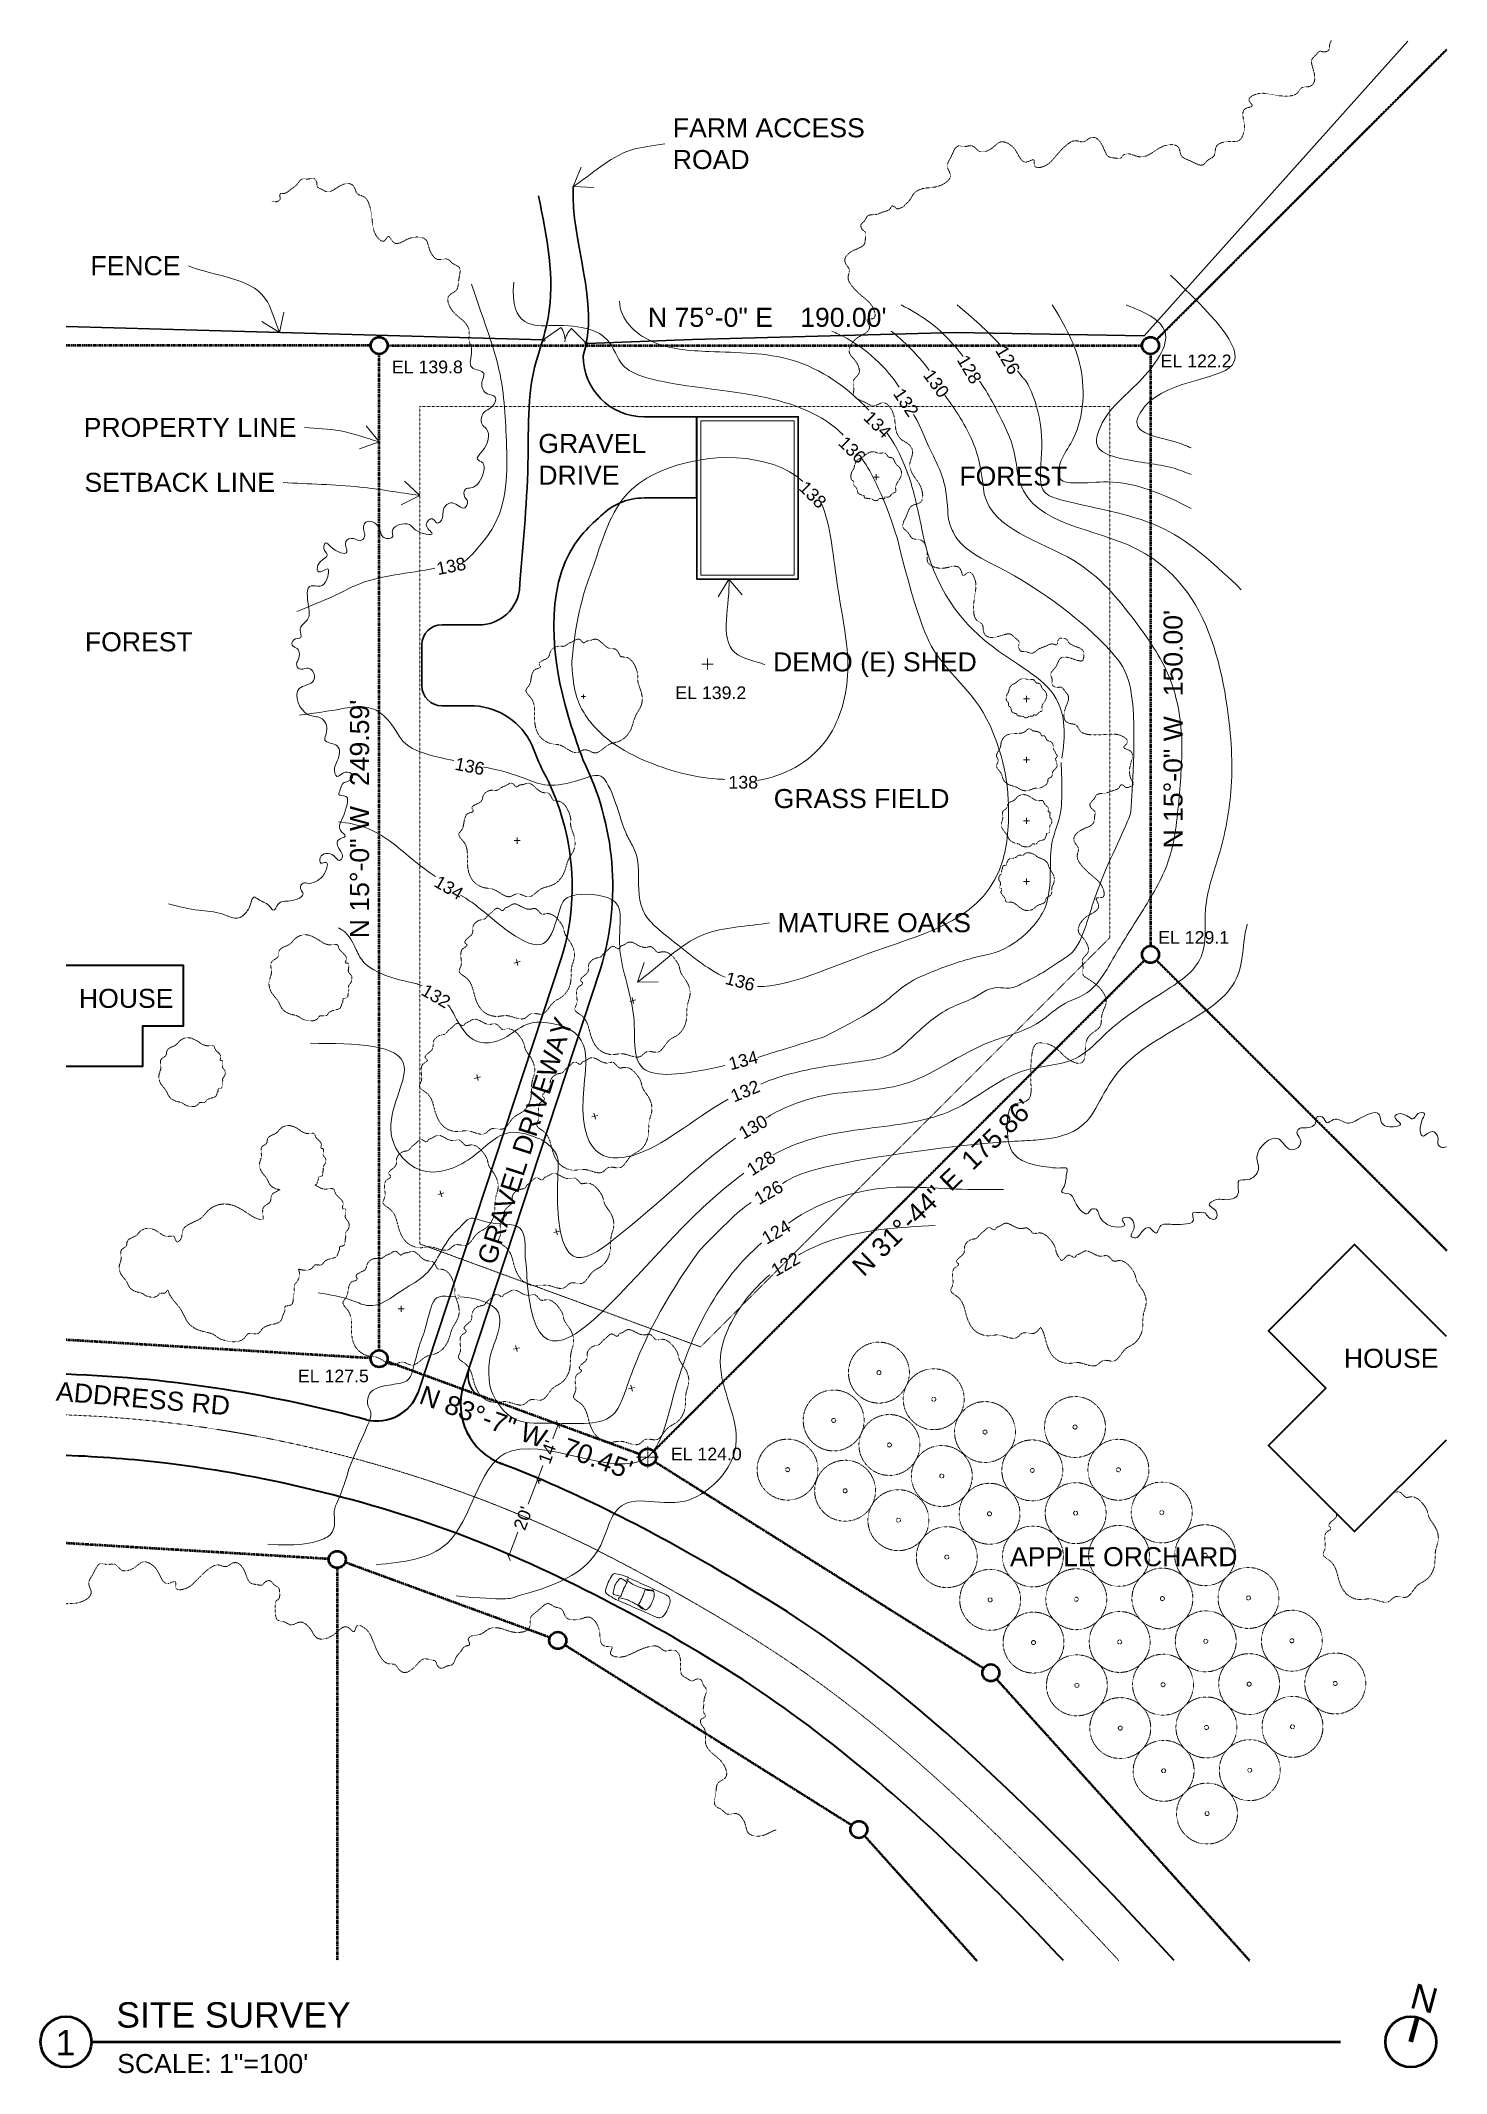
# Model space of a CAD drawing. Header units: inches. Extents: x -54 to 15382, y 469 to 41738.
# Drawn here: x 525 to 4680, y 17047 to 23056 of the extents above; entities that cross this region are included whole.
import ezdxf

# ---------------------------------------------------------------- set-up
doc = ezdxf.new("R2010")
doc.units = ezdxf.units.IN
doc.header["$MEASUREMENT"] = 0
for name, pattern in [('CENTER', [2, 1.25, -0.25, 0.25, -0.25]), ('DASHED2', [0.375, 0.25, -0.125]), ('HIDDEN2', [0.1875, 0.125, -0.0625]), ('PHANTOM2', [1.25, 0.625, -0.125, 0.125, -0.125, 0.125, -0.125])]:
    doc.linetypes.add(name, pattern=pattern)
doc.layers.get('0').update_dxf_attribs({"lineweight": 9})
for name, color, linetype, lineweight in [('1', 7, 'Continuous', 9), ('2', 7, 'Continuous', 18), ('3', 7, 'Continuous', 30), ('4', 7, 'Continuous', 40), ('5', 7, 'Continuous', 50), ('A-DIMSx', 7, 'Continuous', 9), ('A-TEXTx', 7, 'Continuous', 18), ('L-PLNT', 7, 'Continuous', 18), ('TB-11x17', 7, 'Continuous', 50)]:
    doc.layers.add(name, color=color, linetype=linetype, lineweight=lineweight)
doc.styles.get("Standard").update_dxf_attribs({"font": 'arial.ttf'})
doc.linetypes.add('FENCELINE2', pattern='A,0.25,-0.1,[132,ltypeshp.shx,S=0.1,R=0,X=-0.1,Y=0],-0.1,1', length=1.45)
doc.dimstyles.get("Standard").update_dxf_attribs({"dimtxt": 3, "dimasz": 2, "dimexe": 0.03125, "dimexo": 0.0625, "dimgap": 0.03125, "dimtad": 0, "dimtoh": 1, "dimdec": 4, "dimlfac": 0.99985, "dimzin": 0, "dimdsep": 46, "dimlunit": 4, "dimtxsty": 'Standard', "dimblk": 'ARCHTICK', "dimblk1": 'ARCHTICK', "dimblk2": 'ARCHTICK', "dimcen": 0.09, "dimclrt": 256, "dimadec": 0, "dimazin": 0, "dimtfac": 1, "dimtdec": 4, "dimtofl": 0, "dimtmove": 0, "dimatfit": 3, "dimfxl": 1, "dimtolj": 1, "dimtzin": 0, "dimarcsym": 0})

msp = doc.modelspace()

# ---------------------------------------------------------------- texts
at = {"ltscale": 0.1, "insert": (4614.7509837, 17268.4604336), "char_height": 75, "width": 139.38222612, "attachment_point": 5, "rotation": 345}
msp.add_mtext('{N}', dxfattribs=at)
at = {"ltscale": 0.1, "char_height": 75}
for s, insert, width, attachment_point in [('{SITE SURVEY}', (748.6046691, 17257.1403158), 996.519014355, 1), ('{1}', (598.6670278, 17137.5549224), 139.38222612, 5)]:
    msp.add_mtext(s, dxfattribs=dict(at, insert=insert, width=width, attachment_point=attachment_point))
at = {"layer": '1', "ltscale": 0.1, "insert": (1755.5831011, 19348.5357206), "char_height": 12, "attachment_point": 1}
msp.add_mtext('2', dxfattribs=at)
at = {"layer": 'A-TEXTx', "ltscale": 0.25, "char_height": 56.25}
for s, insert, attachment_point in [('{FARM ACCESS\\PROAD}', (2393.5592853, 22751.0886288), 4), ('{FENCE}', (938.3805315, 22390.4276695), 6), ('{PROPERTY LINE}', (1280.9104909, 21912.4473371), 6), ('{GRAVEL \\PDRIVE}', (1996.0296942, 21818.3671541), 4), ('{SETBACK LINE}', (1217.6110769, 21749.8954653), 6), ('{FOREST}', (3559.2189867, 21768.1664068), 6), ('{FOREST}', (974.4328484, 21278.5453884), 6), ('{DEMO (E) SHED}', (2689.7521387, 21211.0390142), 4), ('{GRASS FIELD}', (3211.4004125, 20815.0765358), 6), ('{MATURE OAKS}', (2702.9931772, 20448.2044959), 4)]:
    msp.add_mtext(s, dxfattribs=dict(at, insert=insert, attachment_point=attachment_point))
at = {"layer": 'A-TEXTx', "ltscale": 0.5, "char_height": 56.25, "width": 1370.178374176}
for s, insert, attachment_point in [('N 75°-0" E\t190.00\' ', (2320.11542, 22266.2639111), 1), ('{HOUSE}', (777.8557347, 20252.9607223), 2), ('{HOUSE}', (4517.0077523, 19188.8098545), 2), ('{APPLE ORCHARD}', (3390.2112724, 18602.380067), 1)]:
    msp.add_mtext(s, dxfattribs=dict(at, insert=insert, attachment_point=attachment_point))
at = {"layer": 'A-TEXTx', "ltscale": 0.1, "char_height": 37.5, "attachment_point": 1}
for s, insert, rotation in [('{128}', (3264.3315166, 22131.4598944), 300.5423623323), ('{126}', (3377.8666328, 22159.2800073), 300.5423623323), ('{130}', (3161.6146636, 22088.9926454), 306.3009626585), ('{132}', (3074.000515, 22033.461526), 303.8481735433), ('{134}', (2980.8285484, 21965.2549046), 315.5423623323), ('{136}', (2905.8065873, 21890.6323683), 315.5423623323), ('{138}', (2789.085494, 21758.1122875), 315.5423623323), ('{138}', (1691.9093797, 21512.8018464), 11.0409401803), ('{136}', (1754.2773249, 20937.9469635), 348.7495368226), ('{134}', (1703.1592969, 20590.4719086), 330), ('{132}', (1665.208828, 20269.6140548), 330), ('{134}', (2554.7807084, 20048.2657792), 15), ('{132}', (2559.874729, 19951.2089876), 22.7664352271), ('{130}', (2583.8251819, 19839.1345508), 30), ('{128}', (2607.2883643, 19729.7272555), 32.7028850256), ('{126}', (2629.4804925, 19645.5483014), 30), ('{124}', (2651.9255885, 19528.585414), 30), ('{122}', (2679.5974573, 19433.5423147), 30)]:
    msp.add_mtext(s, dxfattribs=dict(at, insert=insert, rotation=rotation))
for s, insert in [('{EL 122.2}', (3835.3815633, 22128.0454865)), ('{EL 139.8}', (1563.1739313, 22110.2896887)), ('{EL 139.2}', (2400.9798505, 21147.0743604)), ('{138}', (2558.0209085, 20882.4712893)), ('{EL 129.1}', (3828.1928547, 20423.7109782)), ('{EL 127.5}', (1285.3745407, 19127.1971571)), ('{EL 124.0}', (2387.6900988, 18896.555341))]:
    msp.add_mtext(s, dxfattribs=dict(at, insert=insert))
at = {"layer": 'A-TEXTx', "ltscale": 0.5, "char_height": 56.25}
for s, insert, width, attachment_point, rotation in [('N 15°-0" W\t150.00\' ', (3844.0803967, 20667.8348484), 1370.178374176, 1, 90), ('N 15°-0" W\t249.59\' ', (1439.3472176, 20402.4916743), 1370.178374176, 1, 90), ('N 31°-44" E\t175.86\' ', (2918.3307967, 19439.8530615), 1370.178374176, 1, 44.2573798895), ('{ADDRESS RD}', (830.3431868, 19070.0357843), 913.452249451, 2, 355.1010610152), ('N 83°-7" W\t70.45\' ', (1659.1371948, 19081.8828824), 1370.178374176, 1, 339.9047688081)]:
    msp.add_mtext(s, dxfattribs=dict(at, insert=insert, width=width, attachment_point=attachment_point, rotation=rotation))
at = {"layer": 'A-TEXTx', "ltscale": 0.25, "attachment_point": 6}
for s, insert, char_height, rotation in [('{136}', (2634.9971791, 20263.3327361), 37.50000187, 345), ('{GRAVEL DRIVEWAY}', (2072.4361497, 20165.5397693), 56.25, 72.2939826232)]:
    msp.add_mtext(s, dxfattribs=dict(at, insert=insert, char_height=char_height, rotation=rotation))
at = {"layer": 'TB-11x17', "ltscale": 0.5, "insert": (751.2153907, 17103.9035199), "char_height": 56.25, "width": 1370.178374176, "attachment_point": 1}
msp.add_mtext('{SCALE: 1"=100\'}', dxfattribs=at)

# ---------------------------------------------------------------- blocks, each defined once
blk = doc.blocks.new('_ArchTick')
at = {"color": 0, "linetype": 'ByBlock', "lineweight": 0, "const_width": 0.15}
blk.add_lwpolyline([(-0.5, -0.5), (0.5, 0.5)], dxfattribs=at)
blk = doc.blocks.new('*D420')
at = {"layer": 'A-DIMSx', "color": 0, "lineweight": 5, "ltscale": 0.25}
for p, q in [((2054.4, 18965.5), (2038.5, 18922.9)), ((1993.4, 18801.5), (2009.2, 18844.1))]:
    blk.add_line(p, q, dxfattribs=at)
at = {"layer": 'A-DIMSx', "color": 0, "lineweight": -2, "ltscale": 0.25}
for p, q in [((2053.7, 18965.8), (2062.8, 18962.3)), ((1992.7, 18801.8), (2001.8, 18798.4))]:
    blk.add_line(p, q, dxfattribs=at)
at = {"layer": 'A-DIMSx', "color": 0, "lineweight": 5, "xscale": 18, "yscale": 18, "zscale": 18}
for p, rotation in [((2054.4, 18965.5), 69.60012391227886), ((1993.4, 18801.5), 249.60012391227883)]:
    blk.add_blockref('_ArchTick', p, dxfattribs=dict(at, rotation=rotation))
at = {"layer": 'A-DIMSx', "ltscale": 0.25, "insert": (2023.9, 18883.5), "char_height": 37.5, "attachment_point": 5, "rotation": 69.60012}
blk.add_mtext("\\A1;14'", dxfattribs=at)
blk = doc.blocks.new('*D528')
at = {"layer": 'A-DIMSx', "color": 0, "lineweight": 5, "ltscale": 0.25}
for p, q in [((1993.6, 18801.6), (1966.4, 18729.1)), ((1908.3, 18573.9), (1935.4, 18646.4))]:
    blk.add_line(p, q, dxfattribs=at)
at = {"layer": 'A-DIMSx', "color": 0, "lineweight": -2, "ltscale": 0.25}
for p, q in [((1992.7, 18801.9), (2002, 18798.4)), ((1916.7, 18570.8), (1916.7, 18570.8))]:
    blk.add_line(p, q, dxfattribs=at)
at = {"layer": 'A-DIMSx', "color": 0, "lineweight": 5, "xscale": 18, "yscale": 18, "zscale": 18}
for p, rotation in [((1993.6, 18801.6), 69.4475805284841), ((1908.3, 18573.9), 249.44758052848408)]:
    blk.add_blockref('_ArchTick', p, dxfattribs=dict(at, rotation=rotation))
at = {"layer": 'A-DIMSx', "ltscale": 0.25, "insert": (1950.9, 18687.8), "char_height": 37.5, "attachment_point": 5, "rotation": 69.44758}
blk.add_mtext("\\A1;20'", dxfattribs=at)

# ---------------------------------------------------------------- dimensions: what is measured, and where the dimension line sits
at = {"layer": 'A-DIMSx', "ltscale": 0.25}
dim = msp.add_aligned_dim(p1=(1984.2469265, 18804.9340424), p2=(2045.2202994, 18968.8875868), distance=-9.7601724, text="14'", dimstyle='Standard', override={"dimtxt": 37.5, "dimasz": 18, "dimexe": 9, "dimexo": 9, "dimgap": 12, "dimlwd": 5}, dxfattribs=at)
dim.commit()
dim.dimension.update_dxf_attribs({"geometry": '*D420', "text_midpoint": (2023.8816541, 18883.5087111)})
dim = msp.add_linear_dim(base=(1908.2667162, 18573.9362346), p1=(1984.3104823, 18805.0632017), p2=(1908.2667162, 18573.9362346), angle=69.4475805285, text="20'", dimstyle='Standard', override={"dimtxt": 37.5, "dimasz": 18, "dimexe": 9, "dimexo": 9, "dimgap": 12, "dimlwd": 5}, dxfattribs=at)
dim.commit()
dim.dimension.update_dxf_attribs({"geometry": '*D528', "text_midpoint": (1950.9407276, 18687.7555058)})

# ---------------------------------------------------------------- linework, layer by layer
at = {"layer": '1', "ltscale": 0.25}
for p, q in [((2062.2756187, 22208.341469), (2013.1769689, 22173.8549124)), ((2094.4394772, 22205.4309464), (2136.5498505, 22162.6908428))]:
    msp.add_line(p, q, dxfattribs=at)
at = {"layer": '1', "linetype": 'CENTER', "ltscale": 0.1}
for p, q in [((2479.8108946, 21213.2500958), (2512.8108946, 21213.2500958)), ((2496.3108946, 21213.2500958), (2496.3108946, 21229.7500958)), ((2496.3108946, 21213.2500958), (2496.3108946, 21196.7500958))]:
    msp.add_line(p, q, dxfattribs=at)
at = {"layer": '1', "ltscale": 0.25}
msp.add_lwpolyline([(2476.5000785, 21932.224306), (2752.5000785, 21932.224306), (2752.5000785, 21476.224306), (2476.5000785, 21476.224306)], close=True, dxfattribs=at)
for centre, start, end in [((2014.9012967, 22171.3999799), 354.9160571135, 37.9499268691), ((2134.4128453, 22160.5853241), 131.7087947449, 174.7426645005)]:
    msp.add_arc(centre, 60, start, end, dxfattribs=at)
at = {"layer": '1', "ltscale": 0.1}
for points, knots in [([(3864.9650209, 22363.0912064), (3976.4563827, 22255.1978027), (4192.4292485, 22046.1946366), (3816.7405094, 22053.5464557), (3746.253593, 21893.8561193), (3856.9341615, 21880.7754142), (3911.2439769, 21858.6177377), (3925.5468496, 21852.3340866)], [0, 0, 0, 0, 322.4578650104, 624.6416593381, 659.4579678436, 786.1191712098, 834.8236528033, 834.8236528033, 834.8236528033, 834.8236528033]), ([(1776.3619728, 21515.2807759), (1792.1633154, 21528.7374122), (1805.0701941, 21542.7804815), (1910.3251293, 21651.7967983), (1902.2071315, 21875.9084743), (1892.2463343, 22061.5816536), (1854.5616144, 22172.3850051), (1798.518944, 22336.5552312)], [1041.3997695988, 1041.3997695988, 1041.3997695988, 1041.3997695988, 1052.3576896561, 1200.8248678583, 1464.6763494092, 1681.1343875339, 1761.7927040813, 1761.7927040813, 1761.7927040813, 1761.7927040813]), ([(2897.0189053, 21890.0877729), (2886.3716188, 21901.4441869), (2836.6676169, 21944.8721434), (2729.9265728, 21992.6255606), (2574.8889843, 22018.9627215), (2403.287833, 22038.6298323), (2190.710252, 22084.4927009), (2235.1185214, 22240.6007687), (1912.0257287, 22204.5887698), (1923.2931723, 22341.69069)], [188.4361032773, 188.4361032773, 188.4361032773, 188.4361032773, 247.5844803647, 501.9370669107, 686.105367637, 758.7076007654, 816.9907112219, 901.652908127, 925.5212247808, 925.5212247808, 925.5212247808, 925.5212247808]), ([(2972.7925476, 21963.669264), (2910.3063787, 22031.6016918), (2759.4885637, 22135.9368505), (2527.7007984, 22132.5848211), (2322.6067992, 22148.9826385), (2237.4915765, 22231.7328516), (2235.9749406, 22285.5454207)], [364.214737185, 364.214737185, 364.214737185, 364.214737185, 634.2903649742, 880.312311174, 1052.4087822108, 1226.812831866, 1226.812831866, 1226.812831866, 1226.812831866]), ([(3251.3625097, 22122.4700972), (3220.9226649, 22162.2678811), (3165.7110635, 22221.7672844), (3095.6893232, 22260.5616646), (3068.6526326, 22274.6317778)], [390.0210370775, 390.0210370775, 390.0210370775, 390.0210370775, 538.7622430424, 629.7203135869, 629.7203135869, 629.7203135869, 629.7203135869]), ([(3515.0825898, 22274.6317778), (3551.5049618, 22217.0294481), (3621.4827497, 22091.4704174), (3604.1635922, 21902.6885074), (3535.9714038, 21817.3458338), (3529.6328417, 21751.2698713), (3604.5704304, 21746.0021168), (3730.203184, 21763.2569678), (3842.9559913, 21715.6896902), (3925.5468496, 21673.348852)], [45.7766007738, 45.7766007738, 45.7766007738, 45.7766007738, 248.0428412702, 475.3561808662, 544.4336273008, 588.5390780998, 632.4369802438, 728.9745699429, 992.2006170612, 992.2006170612, 992.2006170612, 992.2006170612]), ([(3733.12836, 22274.6317778), (3793.9603647, 22252.1979777), (3899.6240782, 22198.7658583), (3760.6517952, 22024.2839663), (3665.1454476, 21955.6733233), (3635.7610346, 21844.4395469), (3750.975601, 21807.9530452), (3841.5906289, 21805.682834), (3907.4933215, 21780.9380817), (3925.5468496, 21773.0901293)], [46.0160054517, 46.0160054517, 46.0160054517, 46.0160054517, 202.7059434282, 373.2033591543, 546.6667448493, 591.5741993179, 671.9390767826, 829.0037514189, 888.2999344249, 888.2999344249, 888.2999344249, 888.2999344249]), ([(3062.8185288, 22031.9784181), (3061.5593554, 22033.868139), (3016.8817089, 22099.8589314), (2947.4409878, 22160.6891018), (2870.0776148, 22194.2845468), (2863.5001296, 22196.9419261)], [377.8385063715, 377.8385063715, 377.8385063715, 377.8385063715, 384.6410889827, 616.391739887, 637.7010986192, 637.7010986192, 637.7010986192, 637.7010986192]), ([(3151.657479, 22081.2929045), (3137.4124606, 22100.195723), (3103.2909776, 22141.6697755), (3062.9089824, 22178.559412), (3038.6801499, 22196.9419261)], [384.7199416982, 384.7199416982, 384.7199416982, 384.7199416982, 455.9034238964, 546.3390971383, 546.3390971383, 546.3390971383, 546.3390971383]), ([(3480.4457128, 21785.5745757), (3483.5055147, 21830.7198439), (3491.0001051, 21941.2973616), (3442.611995, 22048.4095403), (3430.7214009, 22057.0970406), (3412.0948367, 22079.5291369)], [0, 0, 0, 0, 134.558736087, 329.5842874354, 335.2066095057, 335.2066095057, 335.2066095057, 335.2066095057]), ([(3314.3380652, 21715.6288742), (3307.3996521, 21762.7553744), (3297.4169413, 21853.7012889), (3239.5807731, 21949.9899097), (3206.67819, 21994.9093072), (3197.5786629, 22007.8370869)], [0, 0, 0, 0, 81.3580284376, 272.7657540604, 327.7045852003, 327.7045852003, 327.7045852003, 327.7045852003]), ([(3413.1707341, 21772.0834861), (3409.8359955, 21799.6370304), (3403.4534907, 21852.3729871), (3357.99433, 21954.0049907), (3317.9604567, 22026.1570827), (3300.1360745, 22049.3661887)], [0, 0, 0, 0, 82.7583501635, 158.3948952592, 331.2320777797, 331.2320777797, 331.2320777797, 331.2320777797]), ([(3206.8936775, 21668.2793296), (3202.7779209, 21709.9078844), (3196.1153057, 21763.5761688), (3147.0440938, 21858.7555777), (3117.1925862, 21934.3550085), (3105.1213496, 21951.0996808)], [0, 0, 0, 0, 75.767177518, 160.9534587149, 318.2096619287, 318.2096619287, 318.2096619287, 318.2096619287]), ([(3127.3141035, 21624.2358218), (3114.0824624, 21686.6070375), (3092.5610383, 21786.4063811), (3042.5772614, 21875.6035569), (3027.4526812, 21895.9189032)], [0, 0, 0, 0, 152.3082805518, 304.4689022253, 304.4689022253, 304.4689022253, 304.4689022253]), ([(2094.8863093, 21212.6317778), (2096.7203061, 21255.0337001), (2120.3421051, 21408.1739471), (2169.8436318, 21522.5841076), (2219.1350608, 21702.992323), (2439.1913736, 21842.1262441), (2682.5024037, 21840.3419813), (2778.2793494, 21752.7824292)], [0, 0, 0, 0, 130.8374388435, 299.7533259797, 538.4841941739, 652.3030819973, 1070.6362113595, 1070.6362113595, 1070.6362113595, 1070.6362113595]), ([(2690.6376517, 19762.3747144), (2865.4811553, 19861.4907735), (3168.014276, 19807.3566828), (3398.0017926, 20029.1394505), (3583.2213772, 20023.9378381), (3695.3210282, 20150.1213157), (3821.5698068, 20228.9768533), (3981.0642849, 20330.7358617), (3955.8128374, 20500.8334044), (4014.9893609, 20654.812355), (4054.0904834, 20855.557734), (4036.6287529, 21120.4414705), (3963.1255061, 21407.7803285), (3716.6319642, 21613.6404076), (3441.0939216, 21630.9913914), (3413.1707341, 21772.0834861)], [935.7047394475, 935.7047394475, 935.7047394475, 935.7047394475, 1423.3763228522, 1651.4140665462, 1823.1087624292, 1930.3553157662, 2133.5304074897, 2291.7125216837, 2433.2723271457, 2597.8534754496, 2787.732869384, 3039.3460418025, 3397.1898012699, 3624.2541881249, 3998.267200424, 3998.267200424, 3998.267200424, 3998.267200424]), ([(3480.4457128, 21785.5745757), (3480.0331943, 21761.788921), (3479.2361376, 21715.8309395), (3637.5617692, 21671.1237099), (3850.3287008, 21645.4999336), (4001.4274776, 21501.8385486), (4073.8256245, 21433.003987)], [0, 0, 0, 0, 63.3427845875, 122.3891694985, 436.5562619813, 725.5643094127, 725.5643094127, 725.5643094127, 725.5643094127]), ([(2667.8008791, 19870.1779804), (2704.5784714, 19894.3810476), (2841.1241945, 19956.7191265), (3097.2089704, 19943.3607419), (3282.3972369, 20095.1722563), (3464.491735, 20131.564614), (3540.7381911, 20211.4248432), (3637.9230913, 20239.2725739), (3698.9097941, 20352.9634151), (3779.7633775, 20479.4403022), (3873.7436358, 20631.7695691), (3889.7191526, 20817.3918261), (3905.9221089, 21000.9303851), (3869.939826, 21186.3120181), (3748.8687543, 21358.7830563), (3587.4045734, 21556.2352643), (3339.2787882, 21608.6186917), (3314.3380652, 21715.6288742)], [761.5198324522, 761.5198324522, 761.5198324522, 761.5198324522, 969.8174446609, 1211.2621270566, 1491.5501158502, 1653.3882619083, 1749.4657612985, 1811.4557349985, 1945.8191801988, 2106.8854085845, 2274.9458862955, 2470.0310872263, 2655.4086838617, 2829.2985472623, 3022.1361204525, 3276.9061868886, 3606.5407865628, 3606.5407865628, 3606.5407865628, 3606.5407865628]), ([(2832.707043, 21687.2707452), (2859.9182723, 21630.6667244), (2874.6738198, 21429.5157453), (2931.0645107, 21199.3921322), (2861.0343447, 20955.1137726), (2720.582147, 20880.8322001), (2643.8363257, 20869.322832)], [1136.9230358872, 1136.9230358872, 1136.9230358872, 1136.9230358872, 1411.3726440523, 1665.7092729773, 1869.4430925384, 2109.9532427487, 2109.9532427487, 2109.9532427487, 2109.9532427487]), ([(3747.3969432, 20777.6605654), (3771.9033138, 21132.0885832), (3699.5411757, 21271.1046866), (3394.4343989, 21497.0270047), (3239.1251703, 21547.989511), (3211.0617853, 21630.4761623), (3206.6138608, 21648.837415), (3206.8936775, 21668.2793296)], [0, 0, 0, 0, 127.3908545714, 342.1014700026, 527.1790786298, 569.5081688466, 582.6925965468, 582.6925965468, 582.6925965468, 582.6925965468]), ([(3057.281301, 21583.5160149), (3121.1316076, 21323.4833602), (3217.1143401, 21156.6392016), (3329.7834049, 21100.9366599), (3391.6304696, 20827.6598826), (3373.7967684, 20473.4044), (2989.2715523, 20382.5541141), (2736.5254893, 20256.9733892), (2643.9722666, 20260.054044)], [0, 0, 0, 0, 178.4559228614, 577.4070931827, 680.104435429, 773.5667602222, 1079.7849429558, 1355.4197599834, 1355.4197599834, 1355.4197599834, 1355.4197599834]), ([(3543.1671905, 20935.3317756), (3556.1659777, 21000.0361347), (3549.5216384, 21151.3082172), (3322.1807765, 21245.3934567), (3163.3431772, 21438.5470484), (3129.1279881, 21614.9833478), (3127.3141035, 21624.2358218)], [1075.0369567448, 1075.0369567448, 1075.0369567448, 1075.0369567448, 1194.7249157451, 1361.7393184498, 1530.7415141132, 1539.6179363894, 1539.6179363894, 1539.6179363894, 1539.6179363894]), ([(1281.9796552, 21368.8089534), (1393.9065062, 21412.0202684), (1493.5281168, 21477.1390361), (1614.7776053, 21479.4236608), (1690.2656075, 21497.0583649)], [672.0045855753, 672.0045855753, 672.0045855753, 672.0045855753, 761.5244826516, 978.7002498222, 978.7002498222, 978.7002498222, 978.7002498222]), ([(2546.6030989, 20872.1491123), (2544.5841031, 20872.209849), (2467.2061697, 20875.0095024), (2284.6167134, 20923.721011), (2144.2768539, 21023.6343942), (2099.9357599, 21127.8702937), (2094.8863093, 21212.6317778)], [2174.8343107584, 2174.8343107584, 2174.8343107584, 2174.8343107584, 2180.0826256216, 2375.880290309, 2642.8475009278, 2775.7331117432, 2775.7331117432, 2775.7331117432, 2775.7331117432]), ([(1746.7151301, 20927.6510213), (1717.9981557, 20933.5072599), (1625.811705, 20953.498447), (1587.9391335, 20988.7369022), (1564.9348956, 21037.9420814), (1497.4865834, 21102.4484948), (1398.7675437, 21076.8755741), (1290.2307794, 21061.7614376)], [2864.0640470428, 2864.0640470428, 2864.0640470428, 2864.0640470428, 2936.7314551156, 3118.6707792735, 3222.7621166876, 3315.3121675507, 3329.555416669, 3329.555416669, 3329.555416669, 3329.555416669]), ([(2839.0820041, 20110.4288236), (3001.2350496, 20190.7033166), (3068.617571, 20265.178735), (3176.7842502, 20311.2825655), (3283.8856031, 20349.310248), (3385.7910781, 20362.5386252), (3505.9538973, 20478.8367597), (3510.0231547, 20604.2140579), (3509.6563147, 20700.6969998), (3543.8879975, 20755.1956818), (3544.2172573, 20839.4211525), (3541.751692, 20921.9956265)], [201.8368836521, 201.8368836521, 201.8368836521, 201.8368836521, 264.8849421241, 354.1481122149, 504.9272381112, 632.9110439964, 727.2224572895, 804.9032480814, 886.079907677, 998.326483608, 1060.8046031233, 1060.8046031233, 1060.8046031233, 1060.8046031233]), ([(2548.0563934, 20287.3443182), (2497.0526105, 20309.051271), (2393.8405757, 20396.3280733), (2285.1584491, 20477.986278), (2297.9030319, 20623.3590157), (2276.668768, 20675.1117219), (2252.7677299, 20712.7835016), (2235.8561636, 20770.41183), (2203.7994032, 20862.824177), (2173.3030507, 20891.5147362), (2027.8008212, 20836.0409782), (1959.9270228, 20881.3512646), (1857.5447032, 20904.9919459), (1833.9959284, 20908.4767519)], [1419.4550557727, 1419.4550557727, 1419.4550557727, 1419.4550557727, 1611.4409095944, 1758.5991933873, 1915.3805259183, 2087.4741437633, 2223.0037141139, 2377.6093508398, 2494.1233598463, 2533.0005215449, 2573.3106299006, 2701.7030756243, 2812.0921543023, 2812.0921543023, 2812.0921543023, 2812.0921543023]), ([(1405.5468496, 20747.1027311), (1432.3767838, 20743.3821025), (1521.6195953, 20727.1630121), (1618.609597, 20636.3790476), (1669.6235875, 20600.0703199), (1691.6880585, 20585.4559051)], [663.208720299, 663.208720299, 663.208720299, 663.208720299, 714.1227987029, 830.745922827, 928.437889403, 928.437889403, 928.437889403, 928.437889403]), ([(2653.9684113, 19970.7049638), (2671.9867604, 19981.4569325), (2775.4303747, 20016.8116035), (2954.6281387, 20037.6151485), (3046.6784585, 20054.7643262), (3118.8957304, 20129.9267618), (3196.2972879, 20195.1382093), (3277.1808368, 20220.0733288), (3316.1635674, 20249.237799), (3353.8585854, 20259.1653312), (3393.2948435, 20250.9515008), (3437.2908842, 20274.2659361), (3485.7227721, 20299.0379962), (3530.4355263, 20330.458249), (3585.6439589, 20363.1876041), (3620.6515294, 20450.6731518), (3652.7186356, 20575.7951339), (3744.6519751, 20754.4778454), (3747.3969432, 20777.6605654)], [838.9078188041, 838.9078188041, 838.9078188041, 838.9078188041, 955.7218727324, 1064.7053819452, 1131.9117452955, 1228.0175963348, 1367.4881715132, 1431.7852174715, 1478.1425792581, 1511.9556324725, 1545.2891167613, 1594.8901363221, 1654.0150135599, 1710.4920130598, 1758.9699901187, 1842.3964625003, 1977.2250680392, 2163.3143241566, 2163.3143241566, 2163.3143241566, 2163.3143241566]), ([(1766.2884211, 20530.1019977), (1789.3792485, 20515.6769687), (1835.5395329, 20486.8690811), (2018.4159806, 20309.5917414), (2049.405136, 20461.0143855), (2076.8179607, 20536.7934539), (2237.2074485, 20532.9495881), (2240.6331251, 20471.4648956), (2229.9581076, 20336.9773144), (2298.5985682, 20171.8112063), (2258.120555, 19977.6623842), (2439.4267193, 20000.5642983), (2546.8874014, 20026.5343908)], [1009.2738378549, 1009.2738378549, 1009.2738378549, 1009.2738378549, 1075.3140430652, 1290.5531867219, 1408.3474510931, 1431.0356489457, 1508.8252563968, 1628.4025584283, 1696.1301964831, 1839.8221162165, 1978.4887527053, 2105.5133087155, 2105.5133087155, 2105.5133087155, 2105.5133087155]), ([(1405.5468496, 20433.5781787), (1434.2340343, 20418.6026839), (1447.766271, 20388.8791258), (1482.7941415, 20316.0804557), (1590.3535996, 20274.1740226), (1613.0868597, 20275.6278217), (1647.1869567, 20264.289837), (1652.3995862, 20262.3412453)], [448.2312351378, 448.2312351378, 448.2312351378, 448.2312351378, 569.6227502066, 620.1824297066, 714.2919661772, 850.1807126522, 873.5725825697, 873.5725825697, 873.5725825697, 873.5725825697]), ([(2717.6806561, 19677.4994719), (2746.9909656, 19695.9889605), (2851.2655994, 19741.2847707), (3376.5088871, 19808.5013417), (3476.7870143, 19800.9482422), (3641.0306796, 19838.5553785), (3686.855761, 20045.7056585), (4051.588464, 20213.2849079), (4077.2184683, 20332.3911991), (4083.8346399, 20415.8950422), (4091.6025611, 20444.4788714)], [384.0189026046, 384.0189026046, 384.0189026046, 384.0189026046, 518.3419790649, 910.5135295976, 1160.56706944, 1364.0376252772, 1592.2998642899, 1793.7963901898, 2012.2284679817, 2128.6997232766, 2128.6997232766, 2128.6997232766, 2128.6997232766]), ([(1727.9597973, 20205.9941089), (1730.8123703, 20203.8420534), (1731.9831267, 20201.4699157), (1738.2980112, 20196.7202131), (1786.3577339, 20096.0359397), (1910.1529601, 20086.9721068), (1938.2040168, 20157.7903956), (2003.9389636, 20154.7629805)], [961.0186970808, 961.0186970808, 961.0186970808, 961.0186970808, 961.7037916536, 1022.8253761198, 1090.7424012798, 1129.9346257964, 1273.4202011646, 1273.4202011646, 1273.4202011646, 1273.4202011646]), ([(2003.7766108, 20154.1570716), (2160.2417445, 20145.3990388), (2077.8545617, 19755.008712), (2306.771001, 19724.8134578), (2441.5238582, 19861.6038777), (2557.0580891, 19926.3791376)], [78.4175415394, 78.4175415394, 78.4175415394, 78.4175415394, 173.1818694876, 447.4554486675, 778.3468794981, 778.3468794981, 778.3468794981, 778.3468794981]), ([(2006.0475276, 19807.3112761), (1973.4660187, 19819.7923578), (1894.0832932, 19850.2017012), (1800.7707656, 19738.0474546), (1645.1306228, 19683.0543322), (1513.5457552, 19841.8033428), (1684.3517197, 20089.6477463), (1456.3051887, 20091.1131271), (1322.5769075, 20091.9724379)], [0, 0, 0, 0, 96.1856375684, 234.3500452009, 386.9285171778, 526.4225150816, 727.7218710178, 1013.1323502612, 1013.1323502612, 1013.1323502612, 1013.1323502612]), ([(2005.9544603, 19806.9639444), (2057.0117855, 19773.4015419), (2031.6180417, 19375.4586841), (2276.5040995, 19543.0249716), (2463.8554426, 19727.9139145), (2578.5311261, 19811.9548345)], [27.1390329105, 27.1390329105, 27.1390329105, 27.1390329105, 42.479868043, 297.995430453, 688.8136868408, 688.8136868408, 688.8136868408, 688.8136868408]), ([(1956.815119, 19458.332583), (1960.3059629, 19436.9965204), (1979.9255644, 18897.032602), (2275.4173184, 19471.2178988), (2603.4987845, 19707.7067563)], [66.0905268272, 66.0905268272, 66.0905268272, 66.0905268272, 72.0478202283, 884.1177910082, 884.1177910082, 884.1177910082, 884.1177910082]), ([(2736.0052728, 19560.3895121), (2795.8121026, 19604.2380913), (2979.6364416, 19685.9385807), (3207.0003404, 19657.8985689), (3335.8087071, 19659.4916134), (3370.6871394, 19659.9229744)], [1747.8320995582, 1747.8320995582, 1747.8320995582, 1747.8320995582, 2036.5099148407, 2318.5736940708, 2423.310724905, 2423.310724905, 2423.310724905, 2423.310724905]), ([(1956.815119, 19458.332583), (1957.6225249, 19494.0387447), (1959.3645135, 19571.0752479), (1857.5548033, 19549.6543436), (1795.3034262, 19584.5812399), (1767.5939313, 19550.4072736), (1716.0112801, 19505.708348), (1686.9770783, 19412.4466895), (1586.9761776, 19362.0349613), (1514.5396706, 19300.7651472), (1429.712507, 19341.3018391), (1379.5744739, 19348.8287392), (1345.0784905, 19354.007399)], [0, 0, 0, 0, 88.2541884006, 190.4095468536, 239.6925907231, 272.596383205, 306.2746754165, 450.1525204364, 530.9467901374, 644.0922749613, 691.8818307338, 797.2738828876, 797.2738828876, 797.2738828876, 797.2738828876]), ([(3169.068355, 19553.0891573), (3061.5457501, 19547.8280913), (2914.0536138, 19540.6113218), (2777.3589261, 19474.4078017), (2765.3705284, 19465.7808939)], [0, 0, 0, 0, 320.3159961494, 439.3875189952, 439.3875189952, 439.3875189952, 439.3875189952]), ([(1765.6227593, 19341.9501143), (1794.498549, 19341.3251017), (1833.1855982, 19334.1518775), (1877.054918, 19304.1446751), (1885.2740149, 19269.2311549), (1875.4462795, 19226.082075), (1849.626316, 19164.5586089), (1849.36819, 19114.2202188), (1852.9577246, 19055.5679669), (1923.0192815, 18964.3583403), (2059.6743279, 18974.5046902), (2227.2570114, 18951.3401205), (2260.9247697, 19110.5740414), (2363.6456127, 19328.8407768), (2472.2753102, 19479.6327938)], [966.1197340921, 966.1197340921, 966.1197340921, 966.1197340921, 1052.3957324527, 1080.3183995863, 1099.2221573154, 1160.8115186827, 1199.2575669263, 1278.1205623445, 1350.5391874964, 1407.397276469, 1486.3748855516, 1643.0189055874, 1751.4076671321, 1883.1041123019, 1883.1041123019, 1883.1041123019, 1883.1041123019]), ([(2680.1270098, 19407.1511336), (2630.5491041, 19365.33764), (2564.6130274, 19284.8525216), (2508.1416462, 19103.9499627), (2626.7943392, 18931.3092163), (2539.5674348, 18801.9095368), (2484.9284049, 18764.2454252)], [514.2432047489, 514.2432047489, 514.2432047489, 514.2432047489, 702.8750804543, 814.0271716168, 1068.9237319743, 1231.2071814015, 1231.2071814015, 1231.2071814015, 1231.2071814015]), ([(1434.745056, 18830.6379016), (1484.2237909, 18953.7483856), (1512.7782225, 18991.0887961), (1488.9933965, 19020.7253792), (1492.8818514, 19054.6611494), (1516.43138, 19076.0269873), (1571.7465802, 19084.2617863), (1615.8836517, 19090.4155269), (1626.0103992, 19131.8053669), (1646.865265, 19209.2014888), (1656.9509818, 19229.7153508), (1669.9327367, 19279.7840673), (1688.6823965, 19349.0138132), (1705.7485065, 19345.5947087), (1750.9304405, 19342.7063869)], [355.0576600074, 355.0576600074, 355.0576600074, 355.0576600074, 426.4460036396, 444.0680511201, 473.5347570973, 506.8640310362, 603.2361450275, 692.6235779045, 751.8985244839, 807.9524571225, 838.4344749785, 867.7494954719, 887.8020131754, 954.1456245748, 954.1456245748, 954.1456245748, 954.1456245748]), ([(1196.7936399, 18611.3283812), (1283.9870679, 18605.5663875), (1329.8788098, 18615.1240207), (1381.3664005, 18633.3284155), (1391.0777933, 18655.4284033), (1395.5876915, 18673.9665927), (1389.3725861, 18711.6569631), (1421.9222188, 18774.5053723), (1435.4821461, 18832.5217532), (1434.745056, 18830.6379016)], [0, 0, 0, 0, 66.9901745406, 107.7363971783, 137.4050423408, 150.6900959062, 177.6225784581, 203.2686276384, 343.0965191413, 343.0965191413, 343.0965191413, 343.0965191413]), ([(1753.2383479, 18458.2179692), (1902.3168481, 18444.2753756), (1943.0721216, 18466.7980267), (2194.0388054, 18513.9883433), (2212.2714277, 18758.519984), (2414.141036, 18722.9043285), (2458.8992341, 18747.718501), (2484.9284049, 18764.2454252)], [0, 0, 0, 0, 89.6685014463, 359.3384261515, 484.8295801573, 547.3176168101, 640.324640473, 640.324640473, 640.324640473, 640.324640473])]:
    msp.add_open_spline(points, degree=3, knots=knots, dxfattribs=at)
for points in [[(3361.3756349, 22156.2333745), (3322.8063784, 22199.1783602), (3278.8443658, 22237.1739782), (3234.2963545, 22274.6317778)], [(3057.281301, 21583.5160149), (3014.279776, 21725.592904), (2968.351845, 21798.0640082), (2953.3871474, 21819.7759708)], [(2644.9543232, 20050.3311359), (2688.1896157, 20064.1682218), (2763.8454122, 20087.4102574), (2839.0820041, 20110.4288236)], [(2472.2753102, 19479.6327938), (2585.0429912, 19595.7164452), (2606.6932257, 19609.6986361), (2625.449051, 19621.5289802)]]:
    msp.add_open_spline(points, degree=3, dxfattribs=at)
at = {"layer": '1'}
for points, knots in [([(2202.6438079, 18498.5281104), (2202.6617375, 18498.5667932), (2202.6796671, 18498.605476), (2202.6975968, 18498.6441588), (2206.0581948, 18505.8945788), (2210.2418724, 18514.9207759), (2218.8886952, 18524.782364), (2230.2076943, 18523.2265472), (2241.620621, 18520.2681686), (2256.4207558, 18515.6066264), (2282.6066613, 18502.0162343), (2306.6093146, 18492.4545054), (2325.3714302, 18483.7541168)], [-0.0032148963, -0.0032148963, -0.0032148963, -0.0032148963, 0, 0, 0, 0.6025766109, 0.7501600234, 0.8977434358, 1.385354447, 1.6580662634, 2.0362147214, 3.567426588, 3.567426588, 3.567426588, 3.567426588]), ([(2247.8788497, 18478.3094874), (2247.9532921, 18478.4781596), (2248.0277345, 18478.6468317), (2248.1021768, 18478.8155039), (2250.0685665, 18482.6427255), (2253.0812311, 18488.5063318), (2256.6163732, 18494.8819619), (2258.5373591, 18497.4692639), (2258.4449442, 18499.0092009), (2252.5058853, 18502.5448538), (2247.058003, 18506.6317718), (2240.6143001, 18510.0194733), (2238.0129604, 18510.1899479), (2235.4603959, 18508.0480343), (2229.7386993, 18501.7680503), (2225.7190515, 18494.9495732), (2222.5936064, 18489.6479207), (2222.5870353, 18489.6367742), (2222.5804641, 18489.6256277), (2222.573893, 18489.6144812)], [-0.0030479131, -0.0030479131, -0.0030479131, -0.0030479131, 0, 0, 0, 0.3351518523, 0.5134791616, 0.5345346717, 0.5719609336, 0.6096170212, 1.0203817514, 1.0962363375, 1.1447969482, 1.2018100453, 1.3308601134, 1.7819199415, 1.7819199415, 1.7819199415, 1.7828682757, 1.7828682757, 1.7828682757, 1.7828682757]), ([(2202.6438079, 18498.5281104), (2202.6269265, 18498.4889588), (2202.6100451, 18498.4498072), (2202.5931636, 18498.4106556), (2199.4290353, 18491.0723656), (2195.4899467, 18481.9367773), (2193.9034219, 18468.9175069), (2202.6086723, 18461.5175798), (2212.4219943, 18454.9826267), (2225.7628456, 18447.0582558), (2253.3492502, 18436.5992557), (2276.4773098, 18425.0820128), (2295.4698464, 18416.8968251)], [-0.0032148963, -0.0032148963, -0.0032148963, -0.0032148963, 0, 0, 0, 0.6025766109, 0.7501600234, 0.8977434358, 1.385354447, 1.6580662634, 2.0362147214, 3.567426588, 3.567426588, 3.567426588, 3.567426588]), ([(2247.8788497, 18478.3094874), (2247.7470909, 18477.981751), (2247.615332, 18477.6540147), (2247.4835731, 18477.3262783), (2246.0128033, 18473.5161995), (2243.7594676, 18467.6788571), (2241.3408277, 18460.7269292), (2240.6933054, 18457.571575), (2239.4837782, 18456.6137033), (2232.8892649, 18458.6838661), (2226.2111444, 18460.0200404), (2219.3904362, 18462.5647944), (2217.5292404, 18464.3901652), (2217.4241929, 18467.7206825), (2218.2909932, 18476.1719939), (2220.6938145, 18483.7135885), (2222.562109, 18489.5774953), (2222.566037, 18489.589824), (2222.569965, 18489.6021526), (2222.573893, 18489.6144812)], [-0.003179668, -0.003179668, -0.003179668, -0.003179668, 0, 0, 0, 0.3351518523, 0.5134791616, 0.5345346717, 0.5719609336, 0.6096170212, 1.0203817514, 1.0962363375, 1.1447969482, 1.2018100453, 1.3308601134, 1.7819199415, 1.7819199415, 1.7819199415, 1.7828682757, 1.7828682757, 1.7828682757, 1.7828682757]), ([(2244.8919797, 18451.0375775), (2242.453316, 18451.6065362), (2238.6844319, 18452.4469528), (2233.6789943, 18453.6767632), (2232.9959658, 18451.5918352), (2234.0232506, 18449.9900522), (2234.5949709, 18448.6383176), (2235.024777, 18447.6980124)], [1.95059302672, 1.95059302672, 1.95059302672, 1.95059302672, 2.14004782365, 2.22244511645, 2.24858467267, 2.27993128575, 2.35708070204, 2.35708070204, 2.35708070204, 2.35708070204]), ([(2267.5900038, 18443.1763883), (2262.7196451, 18445.4578076), (2255.5454953, 18448.353495), (2248.8227582, 18450.0994292), (2244.8919797, 18451.0375775)], [1.33469745109, 1.33469745109, 1.33469745109, 1.33469745109, 1.72506888579, 1.9067500536, 1.9067500536, 1.9067500536, 1.9067500536]), ([(2266.1782994, 18498.7150948), (2264.1366916, 18500.1481291), (2261.0055094, 18502.3912607), (2256.7645059, 18505.2939213), (2257.8632662, 18507.1929154), (2259.7420371, 18507.4949798), (2261.1307323, 18507.9699285), (2262.1181478, 18508.2763886)], [1.95146521862, 1.95146521862, 1.95146521862, 1.95146521862, 2.14004782365, 2.22244511645, 2.24858467267, 2.27993128575, 2.35708070204, 2.35708070204, 2.35708070204, 2.35708070204]), ([(2287.1974089, 18487.0168085), (2282.2501437, 18489.1262716), (2275.3092375, 18492.5434712), (2269.526271, 18496.3906493), (2266.1782994, 18498.7150948)], [1.33469745109, 1.33469745109, 1.33469745109, 1.33469745109, 1.72506888579, 1.9067500536, 1.9067500536, 1.9067500536, 1.9067500536]), ([(2324.2813497, 18476.2866357), (2319.7281275, 18476.9901275), (2311.757645, 18478.4382679), (2300.3325642, 18481.9376687), (2293.1077535, 18484.580906), (2287.1974089, 18487.0168085)], [0.3880493163, 0.3880493163, 0.3880493163, 0.3880493163, 0.72873515076, 0.98369386328, 1.27907959158, 1.27907959158, 1.27907959158, 1.27907959158]), ([(2332.8300655, 18440.3029686), (2332.8122239, 18440.2642464), (2332.7943824, 18440.2255242), (2332.7765409, 18440.186802), (2331.3545159, 18437.1005218), (2327.9996714, 18429.8193628), (2321.597251, 18421.4078953), (2315.613807, 18417.6082966), (2312.5956364, 18416.2992421), (2304.8851778, 18420.6895693), (2300.3228219, 18426.7648533), (2292.1401306, 18431.7012298), (2292.4535772, 18433.8212018), (2295.871493, 18439.0819269), (2299.8125772, 18445.9911166), (2302.4749849, 18451.7826634), (2303.1512579, 18453.2537629), (2303.1916744, 18453.3474938), (2303.2320909, 18453.4412247), (2303.2725074, 18453.5349556)], [-0.0031667215, -0.0031667215, -0.0031667215, -0.0031667215, 0, 0, 0, 0.2523975746, 0.5954569158, 0.7510710136, 0.7905620581, 0.8206290544, 1.3733195272, 1.4190316809, 1.4473593976, 1.5175897869, 1.8887789058, 2.0151677005, 2.0151677005, 2.0151677005, 2.0169662224, 2.0169662224, 2.0169662224, 2.0169662224]), ([(2332.8300655, 18440.3029686), (2332.847035, 18440.3420808), (2332.8640045, 18440.381193), (2332.880974, 18440.4203052), (2334.2334975, 18443.5376697), (2337.424374, 18450.8921628), (2339.4261728, 18461.2717845), (2338.2696297, 18468.2647086), (2337.2333897, 18471.3870753), (2328.8208836, 18474.2076861), (2321.2506026, 18473.557532), (2312.1167747, 18476.3672324), (2310.7450921, 18474.7194208), (2309.1130382, 18468.6884624), (2306.4236988, 18460.7787782), (2304.145149, 18455.5130228), (2303.566379, 18454.1754786), (2303.4684218, 18453.9619709), (2303.3704646, 18453.7484633), (2303.2725074, 18453.5349556)], [-0.0031667215, -0.0031667215, -0.0031667215, -0.0031667215, 0, 0, 0, 0.2523975746, 0.5954569158, 0.7510710136, 0.7905620581, 0.8206290544, 1.3733195272, 1.4190316809, 1.4473593976, 1.5175897869, 1.8887789058, 2.0151677005, 2.0151677005, 2.0151677005, 2.0169662224, 2.0169662224, 2.0169662224, 2.0169662224]), ([(2336.7309757, 18475.6823006), (2335.9706183, 18475.3164264), (2334.6447179, 18474.8324258), (2332.1009746, 18475.1561367), (2330.4501556, 18475.3910304), (2324.2813497, 18476.2866357)], [0.07456643963, 0.07456643963, 0.07456643963, 0.07456643963, 0.13733552439, 0.1785042958, 0.26155488799, 0.26155488799, 0.26155488799, 0.26155488799]), ([(2325.3714302, 18483.7541168), (2336.1613039, 18478.6836912), (2350.7100133, 18471.7384129), (2368.9585947, 18464.8807755), (2381.9577096, 18456.3369492), (2386.6304362, 18445.9418525), (2384.0620691, 18433.4199444), (2380.491786, 18424.086644), (2378.8716056, 18419.8512291), (2378.8563507, 18419.81135), (2378.8410957, 18419.771471), (2378.8258407, 18419.731592)], [3.6983682035, 3.6983682035, 3.6983682035, 3.6983682035, 4.1878305641, 4.8881427503, 5.1555593552, 5.2972802952, 5.7051717552, 6.0440553128, 6.0440553128, 6.0440553128, 6.0472461083, 6.0472461083, 6.0472461083, 6.0472461083]), ([(2304.236906, 18419.4067324), (2296.7496795, 18425.612354), (2290.3569041, 18430.5881077), (2280.132207, 18436.7714601), (2273.3457029, 18440.394712), (2267.5900038, 18443.1763883)], [0.3880493163, 0.3880493163, 0.3880493163, 0.3880493163, 0.72873515076, 0.98369386328, 1.27907959158, 1.27907959158, 1.27907959158, 1.27907959158]), ([(2295.4698464, 18416.8968251), (2306.4421243, 18412.2342391), (2321.3176443, 18406.0196804), (2338.594275, 18396.9888474), (2353.6283353, 18392.9949786), (2364.4917139, 18396.4416312), (2372.1132841, 18406.7035199), (2376.6901905, 18415.5866132), (2378.7671725, 18419.6177258), (2378.7867286, 18419.6556812), (2378.8062846, 18419.6936366), (2378.8258407, 18419.731592)], [3.6983682035, 3.6983682035, 3.6983682035, 3.6983682035, 4.1878305641, 4.8881427503, 5.1555593552, 5.2972802952, 5.7051717552, 6.0440553128, 6.0440553128, 6.0440553128, 6.0472461083, 6.0472461083, 6.0472461083, 6.0472461083])]:
    msp.add_open_spline(points, degree=3, knots=knots, dxfattribs=at)
msp.add_open_spline([(2267.879101, 18509.7515695), (2267.8868272, 18509.7564), (2267.8945527, 18509.7612325), (2267.9022781, 18509.7660649)], degree=3, dxfattribs=at)
at = {"layer": '2', "linetype": 'CENTER', "ltscale": 0.1}
for p, q in [((2319.2547295, 18868.3396577), (2319.2547295, 18901.3396577)), ((2286.2547295, 18868.3396577), (2352.2547295, 18868.3396577)), ((2319.2547295, 18868.3396577), (2319.2547295, 18835.3396577))]:
    msp.add_line(p, q, dxfattribs=at)
at = {"layer": '2', "linetype": 'DASHED2', "ltscale": 0.2}
msp.add_lwpolyline([(3685.5468496, 21974.6317778), (1645.5468496, 21974.6317778), (1645.5468496, 19499.0027638), (2475.637662, 19194.4282177), (3685.5468496, 20404.3374053), (3685.5468496, 21974.6317778)], dxfattribs=at)
at = {"layer": '2', "ltscale": 0.1}
msp.add_open_spline([(1516.6305417, 18550.5888443), (1595.6958705, 18558.0687404), (1788.8798553, 18576.3447176), (1838.1905618, 19038.9041931), (2329.8789666, 18734.2199339), (2414.7288543, 19181.4462602), (2529.8805197, 19392.0583925), (2655.9720031, 19501.8697461)], degree=3, knots=[0, 0, 0, 0, 218.6713959711, 534.2899638059, 953.6998900704, 1157.6605152641, 1669.4917053071, 1669.4917053071, 1669.4917053071, 1669.4917053071], dxfattribs=at)
at = {"layer": '2', "linetype": 'DASHED2', "ltscale": 0.3}
msp.add_open_spline([(3712.1350985, 17380.0008975), (3628.5944234, 17470.2220766), (3454.3366485, 17653.0159062), (3198.6507407, 17899.624), (2958.9757552, 18104.1616905), (2701.1445329, 18294.137308), (2411.3297432, 18467.0225303), (2081.2155462, 18642.8038948), (1735.5399429, 18783.7722823), (1348.1325187, 18898.5385034), (963.2970096, 18969.4858388), (706.5548768, 18989.6956272), (600.0000785, 18993.43202)], degree=3, knots=[121.4729406931, 121.4729406931, 121.4729406931, 121.4729406931, 490.3242559275, 878.9344874937, 1186.6554815344, 1434.9022140808, 1838.7808645469, 2197.7622060259, 2556.0671003237, 2956.63624104, 3407.9441787895, 3727.5601639366, 3727.5601639366, 3727.5601639366, 3727.5601639366], dxfattribs=at)
at = {"layer": '3', "ltscale": 0.25}
for p, q in [((2464.5000785, 21944.224306), (2308.5000785, 21944.224306)), ((2464.5000785, 21704.224306), (2308.5000785, 21704.224306)), ((1711.5537959, 21329.4638096), (1807.5537959, 21329.4638096)), ((1651.5537959, 21269.4638096), (1651.5537959, 21149.4638096)), ((1711.5537959, 21089.4638096), (1807.5537959, 21089.4638096)), ((1641.0776427, 19060.0440182), (2065.7253992, 20348.5418694)), ((1770.5933789, 19069.6529108), (2180.1800872, 20312.4514079))]:
    msp.add_line(p, q, dxfattribs=at)
at = {"layer": '3', "linetype": 'FENCELINE2', "ltscale": 0.1, "flags": 128}
for points in [[(2451.797939, 22172.4401036), (3229.1120196, 22193.0651246), (3786.60126, 22183.4125599), (4565.73194, 23054.7067522)], [(2008.9130989, 22171.6658254), (600.0000785, 22211.2536942)], [(2140.4174072, 22160.500316), (2451.797939, 22172.4401036)]]:
    msp.add_lwpolyline(points, dxfattribs=at)
at = {"layer": '3', "ltscale": 0.25}
msp.add_lwpolyline([(2464.5000785, 21944.224306), (2764.5000785, 21944.224306), (2764.5000785, 21464.224306), (2464.5000785, 21464.224306), (2464.5000785, 21944.224306)], dxfattribs=at)
for centre in [(2011.9130989, 22171.6658254), (2137.4174072, 22160.500316)]:
    msp.add_circle(centre, 3, dxfattribs=at)
for centre, radius, start, end in [((2308.5000785, 22124.224306), 180, 180, 270), ((2308.5000785, 21524.224306), 180, 90, 135), ((1820.2780147, 21450.2380876), 121.4427107, 263.9857686104, 350.6508431804), ((1711.5537959, 21269.4638096), 60, 90, 180), ((1711.5537959, 21149.4638096), 60, 180, 270), ((1794.9507635, 20888.6084495), 201.2503716, 25.1246244914, 86.4095799011), ((1376.103915, 20555.4771455), 840, 343.1829684127, 26.5182115073), ((1376.103915, 20555.4771455), 720, 343.2970338076, 28.1829684127)]:
    msp.add_arc(centre, radius, start, end, dxfattribs=at)
for points, knots in [([(1995.3228974, 22126.1976172), (2006.7178615, 22162.8365238), (2054.2584851, 22315.6967223), (2021.3973426, 22475.9396606), (1996.4126542, 22597.7741309)], [0, 0, 0, 0, 114.2332682859, 476.5895522215, 476.5895522215, 476.5895522215, 476.5895522215]), ([(1940.1075661, 21430.5096667), (1948.7942092, 21553.3830112), (1974.5819816, 21791.0101665), (1961.7843305, 22030.1652191), (1995.3228974, 22126.1976172)], [550.3339160082, 550.3339160082, 550.3339160082, 550.3339160082, 912.2977371892, 1234.1329045813, 1234.1329045813, 1234.1329045813, 1234.1329045813]), ([(2127.7296083, 20930.5222323), (2109.0164301, 20982.8878881), (2034.6758152, 21190.9174925), (2014.9363601, 21500.4503374), (2160.9664292, 21633.1043607), (2181.2208579, 21651.5035266)], [0, 0, 0, 0, 169.7563721545, 674.379998802, 755.6426601262, 755.6426601262, 755.6426601262, 755.6426601262]), ([(2010.7435102, 20895.52506), (2010.7358417, 20895.6503523), (1997.5523746, 20921.546791), (1986.441425, 20947.7283129), (1977.1601137, 20974.0570586)], [0, 0, 0, 0, 0.376580335, 84.7911850402, 84.7911850402, 84.7911850402, 84.7911850402]), ([(1796.4933032, 19148.2403901), (1792.8501437, 19136.8228212), (1784.5361148, 19110.7668668), (1793.1226205, 19073.2700798), (1810.2649536, 19058.1189336), (1815.8303859, 19053.1999603)], [0, 0, 0, 0, 35.8309791907, 81.769627161, 103.8539866702, 103.8539866702, 103.8539866702, 103.8539866702])]:
    msp.add_open_spline(points, degree=3, knots=knots, dxfattribs=at)
msp.add_open_spline([(2128.5000785, 22124.224306), (2179.124932, 22283.5922232), (2091.6206926, 22457.9556445), (2099.0549444, 22625.005759)], degree=3, dxfattribs=at)
at = {"layer": '4', "ltscale": 0.25}
msp.add_line((2464.5000785, 21704.224306), (2464.5000785, 21944.224306), dxfattribs=at)
for points in [[(600.0000785, 20322.8958191), (946.268364, 20322.8958191), (946.268364, 20142.8958191), (826.268364, 20142.8958191), (826.268364, 20022.8958191), (600.0000785, 20022.8958191)], [(4680.0000785, 19225.6201077), (4408.6777517, 19496.9424344), (4154.1193105, 19242.3839932), (4323.824938, 19072.6783657), (4154.1193105, 18902.9727382), (4408.6777517, 18648.414297), (4680.0000785, 18919.7366237)]]:
    msp.add_lwpolyline(points, dxfattribs=at)
for centre, radius, start, end in [((1518.7628221, 19106.014033), 130.66812, 256.4370698103, 339.4020948164), ((1954.6096471, 19025.3505818), 188.6741448, 162.903504243, 249.1203410832)]:
    msp.add_arc(centre, radius, start, end, dxfattribs=at)
at = {"layer": '4', "ltscale": 0.1}
msp.add_open_spline([(1488.1194212, 18978.9898637), (1227.6964137, 19049.2136699), (929.0276446, 19102.3417854), (600.0000785, 19113.509027)], degree=3, dxfattribs=at)
for points, knots in [([(3548.3931385, 17380.0008975), (3381.6105893, 17557.66381), (3097.4403886, 17841.8348467), (2654.7680383, 18187.4703423), (2243.8275446, 18426.089058), (1815.379534, 18631.9272797), (1362.2905842, 18773.3216257), (954.5818326, 18849.851977), (698.5767999, 18869.8014455), (600.0000785, 18873.3665118)], [231.5282069541, 231.5282069541, 231.5282069541, 231.5282069541, 961.9069992597, 1434.823809101, 1911.7322499136, 2384.8666673258, 2857.920007787, 3330.9808712932, 3626.6699315253, 3626.6699315253, 3626.6699315253, 3626.6699315253]), ([(3875.052823, 17380.0008975), (3208.6019006, 18111.5373953), (2597.5478812, 18512.7159936), (2117.4677859, 18761.1621315), (1880.5292906, 18851.8281519)], [40.6792248674, 40.6792248674, 40.6792248674, 40.6792248674, 386.4154571695, 646.240149519, 646.240149519, 646.240149519, 646.240149519])]:
    msp.add_open_spline(points, degree=3, knots=knots, dxfattribs=at)
at = {"layer": '5', "linetype": 'PHANTOM2', "ltscale": 0.5}
for p, q in [((3823.2245191, 22172.3094473), (4680.0000785, 23029.0850067)), ((1500.5468496, 22154.6317778), (600.0000785, 22154.6317778)), ((3823.2245191, 20336.9541083), (4680.0000785, 19480.1785489)), ((1500.591757, 19161.0624653), (600.0000785, 19215.1151945)), ((2340.4231474, 18855.0393538), (3312.4369048, 18244.3145311)), ((1376.6618347, 18567.4209141), (600.0000785, 18614.0354772)), ((1401.6169273, 18540.9231311), (1401.6169273, 17380.0008975)), ((2074.5798588, 18313.4682491), (2922.2370434, 17780.8777586)), ((3350.3169672, 18212.4206548), (4098.4842729, 17380.0008975)), ((2960.1171058, 17748.9838822), (3291.753883, 17380.0008975))]:
    msp.add_line(p, q, dxfattribs=at)
at = {"layer": '5', "ltscale": 0.1}
for p, q in [((4571.9815603, 17140.809707), (4591.3929886, 17213.254144)), ((4575.0000785, 17140.0008975), (4594.4115068, 17212.4453344)), ((4578.0185967, 17139.1920879), (4597.4300251, 17211.6365249)), ((675.0000785, 17140.0008975), (4366.7174, 17140.0008975))]:
    msp.add_line(p, q, dxfattribs=at)
at = {"layer": '5', "linetype": 'PHANTOM2', "ltscale": 0.5, "flags": 128}
for points in [[(1525.5468496, 19184.5646823), (1525.5468496, 22129.6317778)], [(1550.5468496, 22154.6317778), (3780.5468496, 22154.6317778)], [(3805.5468496, 22129.6317778), (3805.5468496, 20379.6317778)], [(3787.8691801, 20336.9541083), (2336.932399, 18886.0173272)], [(2295.7847222, 18876.9512056), (1549.0168569, 19150.9531344)], [(2029.9414335, 18335.3801008), (1425.0869345, 18557.3115832)]]:
    msp.add_lwpolyline(points, dxfattribs=at)
at = {"layer": '5', "ltscale": 0.1}
for centre, radius in [((1525.5468496, 22154.6317778), 25), ((3805.5468496, 22154.6317778), 25), ((3805.5468496, 20354.6317778), 25), ((1525.5468496, 19159.5646823), 25), ((2319.2547295, 18868.3396577), 25), ((1401.6169273, 18565.9231311), 25), ((2053.4114408, 18326.7685529), 25), ((3333.6053227, 18231.0142273), 25), ((2943.4054613, 17767.5774548), 25), ((600.0000785, 17140.0008975), 75), ((4575.0000785, 17140.0008975), 75)]:
    msp.add_circle(centre, radius, dxfattribs=at)
at = {"layer": 'L-PLNT', "ltscale": 0.1}
for p, q in [((2985.917438, 21765.705862), (3003.917438, 21765.705862)), ((2994.917438, 21765.705862), (2994.917438, 21774.705862)), ((2994.917438, 21765.705862), (2994.917438, 21756.705862)), ((2123.1057349, 21116.7943358), (2135.1057349, 21116.7943358)), ((2129.1057349, 21116.7943358), (2129.1057349, 21122.7943358)), ((2129.1057349, 21116.7943358), (2129.1057349, 21110.7943358)), ((3429.917438, 21109.9276539), (3447.917438, 21109.9276539)), ((3438.917438, 21109.9276539), (3438.917438, 21118.9276539)), ((3438.917438, 21109.9276539), (3438.917438, 21100.9276539)), ((3429.917438, 20929.9276539), (3447.917438, 20929.9276539)), ((3438.917438, 20929.9276539), (3438.917438, 20938.9276539)), ((3438.917438, 20929.9276539), (3438.917438, 20920.9276539)), ((3429.917438, 20749.9276539), (3447.917438, 20749.9276539)), ((3438.917438, 20749.9276539), (3438.917438, 20758.9276539)), ((3438.917438, 20749.9276539), (3438.917438, 20740.9276539)), ((1924.5992397, 20691.0453588), (1942.5992397, 20691.0453588)), ((1933.5992397, 20691.0453588), (1933.5992397, 20700.0453588)), ((1933.5992397, 20691.0453588), (1933.5992397, 20682.0453588)), ((3429.917438, 20569.9276539), (3447.917438, 20569.9276539)), ((3438.917438, 20569.9276539), (3438.917438, 20578.9276539)), ((3438.917438, 20569.9276539), (3438.917438, 20560.9276539)), ((1924.9059072, 20328.6828647), (1942.2925721, 20333.3416075)), ((1933.5992397, 20331.0122361), (1931.2698683, 20339.7055685)), ((1933.5992397, 20331.0122361), (1935.9286111, 20322.3189036)), ((2266.8161433, 20216.0001663), (2284.2028081, 20220.6589092)), ((2275.5094757, 20218.3295377), (2273.1801043, 20227.0228702)), ((2275.5094757, 20218.3295377), (2277.8388471, 20209.6362053)), ((1807.5850178, 19988.3012283), (1824.9716827, 19992.9599711)), ((1816.2783503, 19990.6305997), (1813.9489789, 19999.3239322)), ((1816.2783503, 19990.6305997), (1818.6077217, 19981.9372673)), ((2154.1334449, 19874.0899303), (2171.5201098, 19878.7486731)), ((2162.8267774, 19876.4193017), (2160.497406, 19885.1126342)), ((2162.8267774, 19876.4193017), (2165.1561488, 19867.7259693)), ((1708.233843, 19647.191764), (1705.9044716, 19655.8850965)), ((1699.5405106, 19644.8623926), (1716.9271755, 19649.5211354)), ((1708.233843, 19647.191764), (1710.5632144, 19638.4984316)), ((2041.4507466, 19532.1796943), (2058.8374115, 19536.8384371)), ((2050.1440791, 19534.5090657), (2047.8147076, 19543.2023981)), ((2050.1440791, 19534.5090657), (2052.4734505, 19525.8157333)), ((1581.9129536, 19306.8101277), (1599.9129536, 19306.8101277)), ((1590.9129536, 19306.8101277), (1590.9129536, 19315.8101277)), ((1590.9129536, 19306.8101277), (1590.9129536, 19297.8101277)), ((1922.6320798, 19187.3510929), (1940.0187446, 19192.0098357)), ((1931.3254122, 19189.6804643), (1928.9960408, 19198.3737967)), ((1931.3254122, 19189.6804643), (1933.6547836, 19180.9871318)), ((2263.0445383, 19070.2214295), (2280.4312032, 19074.8801723)), ((2271.7378708, 19072.5508009), (2269.4084994, 19081.2441333)), ((2271.7378708, 19072.5508009), (2274.0672422, 19063.8574684))]:
    msp.add_line(p, q, dxfattribs=at)
at = {"layer": 'L-PLNT', "linetype": 'HIDDEN2', "ltscale": 0.005}
for centre, radius in [((3002.7939658, 19118.2981488), 90), ((3002.7939658, 19118.2981488), 6), ((3164.7379415, 19039.7223971), 90), ((2869.0019521, 18976.9872723), 90), ((3033.7577097, 18904.4921665), 90), ((3164.7379415, 19039.7223971), 6), ((3316.3724453, 18942.7328242), 90), ((3582.4320666, 18957.5821726), 90), ((2869.0019521, 18976.9872723), 6), ((3316.3724453, 18942.7328242), 6), ((3582.4320666, 18957.5821726), 6), ((2732.6890877, 18831.5615083), 90), ((3033.7577097, 18904.4921665), 6), ((3188.5975738, 18812.7198887), 90), ((3456.0850488, 18829.3775272), 90), ((3710.636712, 18831.2351548), 90), ((2732.6890877, 18831.5615083), 6), ((2902.7774778, 18769.261936), 90), ((3188.5975738, 18812.7198887), 6), ((3456.0850488, 18829.3775272), 6), ((3710.636712, 18831.2351548), 6), ((2902.7774778, 18769.261936), 6), ((3060.3184044, 18682.1938221), 90), ((3329.7380311, 18701.1728818), 90), ((3584.2896942, 18703.0305094), 90), ((3838.8413574, 18704.8881371), 90), ((3329.7380311, 18701.1728818), 6), ((3584.2896942, 18703.0305094), 6), ((3838.8413574, 18704.8881371), 6), ((3060.3184044, 18682.1938221), 6), ((3203.3910133, 18572.9682364), 90), ((3457.9426765, 18574.825864), 90), ((3712.4943397, 18576.6834917), 90), ((3967.0460028, 18578.5411193), 90), ((3203.3910133, 18572.9682364), 6), ((3967.0460028, 18578.5411193), 6), ((3331.5956587, 18446.6212186), 90), ((3586.1473219, 18448.4788463), 90), ((3840.6989851, 18450.3364739), 90), ((4095.2506482, 18452.1941016), 90), ((3331.5956587, 18446.6212186), 6), ((3586.1473219, 18448.4788463), 6), ((3840.6989851, 18450.3364739), 6), ((4095.2506482, 18452.1941016), 6), ((3459.8003042, 18320.2742009), 90), ((3714.3519673, 18322.1318285), 90), ((3968.9036305, 18323.9894562), 90), ((4223.4552936, 18325.8470838), 90), ((3714.3519673, 18322.1318285), 6), ((3968.9036305, 18323.9894562), 6), ((4223.4552936, 18325.8470838), 6), ((3459.8003042, 18320.2742009), 6), ((3588.0049496, 18193.9271831), 90), ((3842.5566127, 18195.7848108), 90), ((4097.1082759, 18197.6424384), 90), ((4351.6599391, 18199.5000661), 90), ((3588.0049496, 18193.9271831), 6), ((3716.209595, 18067.5801653), 90), ((3842.5566127, 18195.7848108), 6), ((3970.7612581, 18069.437793), 90), ((4097.1082759, 18197.6424384), 6), ((4225.3129213, 18071.2954207), 90), ((4351.6599391, 18199.5000661), 6), ((3716.209595, 18067.5801653), 6), ((3844.4142404, 17941.2331476), 90), ((3970.7612581, 18069.437793), 6), ((4098.9659035, 17943.0907752), 90), ((4225.3129213, 18071.2954207), 6), ((3844.4142404, 17941.2331476), 6), ((4098.9659035, 17943.0907752), 6), ((3972.6188858, 17814.8861298), 90), ((3972.6188858, 17814.8861298), 6)]:
    msp.add_circle(centre, radius, dxfattribs=at)
for points, knots in [([(4339.5489719, 23056.053066), (4338.3098486, 23052.5005104), (4333.1028656, 23044.0184614), (4337.2934207, 23027.2762915), (4319.2166314, 23020.3642767), (4305.038357, 23027.4458029), (4295.1028415, 23013.2746642), (4274.2652401, 22996.9609403), (4292.9989007, 22963.1292684), (4291.5536164, 22925.5631583), (4268.9724071, 22918.4829433), (4249.725231, 22920.3500402), (4240.4809994, 22895.8728719), (4201.8423535, 22889.1286385), (4160.7378535, 22898.0077513), (4123.2029586, 22903.0908523), (4086.346407, 22882.9014223), (4116.7726014, 22859.7798253), (4074.8635506, 22858.6678505), (4079.379639, 22825.4813632), (4086.811827, 22796.2806018), (4073.6572799, 22753.639118), (4040.2673597, 22759.4045162), (4019.0513455, 22756.0930183), (3993.6258824, 22745.6344662), (3999.9178724, 22711.9873743), (3973.9149185, 22705.4438623), (3958.9380812, 22679.1167773), (3926.6234866, 22702.1972754), (3892.9245534, 22710.0470037), (3892.3730373, 22752.3963655), (3846.9288111, 22748.579098), (3822.8951649, 22733.4053271), (3801.225415, 22717.6760873), (3771.9005951, 22707.2935243), (3747.3255439, 22723.2509825), (3732.2740515, 22720.718468), (3728.2579561, 22719.8049766)], [131.2328830781, 131.2328830781, 131.2328830781, 131.2328830781, 142.9437106875, 158.1424622772, 175.7259980187, 186.6048664945, 200.5013497345, 219.6690770391, 261.5725041977, 297.4897408921, 311.1931849596, 328.176490826, 349.8468888753, 375.9882871529, 436.2019135613, 473.6383657485, 500.782179217, 518.5220937434, 541.4062734082, 571.337293853, 595.2821011257, 641.5443781759, 667.1989633937, 685.1519249245, 708.6527212464, 738.1112804647, 761.4113854955, 777.4838034427, 818.1855016968, 848.6776362316, 875.2648749378, 917.8152237548, 946.1021286018, 965.2710087166, 998.0859304046, 1031.6057894141, 1043.7412349049, 1043.7412349049, 1043.7412349049, 1043.7412349049]), ([(3728.2579561, 22719.8049766), (3726.8569619, 22718.9387121), (3722.3528977, 22715.3293052), (3717.9838807, 22705.3200354), (3701.2733224, 22709.8247974), (3674.8226901, 22708.9838033), (3667.5074829, 22746.9577392), (3642.3124455, 22774.8595593), (3620.4439209, 22765.8147769), (3606.8706208, 22752.0414198), (3584.0827363, 22764.8983208), (3550.1070476, 22745.3003052), (3524.2561231, 22712.1318221), (3498.7106832, 22684.1651142), (3457.4820526, 22676.0276398), (3466.0066526, 22713.279388), (3433.1324171, 22687.2622847), (3415.3202186, 22715.6253519), (3402.3013453, 22742.7994356), (3364.8664121, 22767.0886107), (3342.9393152, 22741.2558986), (3324.534804, 22730.1942875), (3298.317523, 22721.9184392), (3281.5728415, 22751.7736158), (3257.4225605, 22740.1230755), (3229.0493426, 22750.7240926), (3219.0492207, 22712.2931159), (3198.221376, 22684.6627482), (3224.9508891, 22651.8099593), (3187.629209, 22625.6022995), (3159.4568042, 22621.8373195), (3132.7423239, 22620.0142475), (3103.5813722, 22609.17997), (3095.0057477, 22581.3467618), (3082.0520243, 22573.6316069), (3077.5428038, 22568.0928831)], [171.31149737, 171.31149737, 171.31149737, 171.31149737, 175.7259980187, 186.6048664945, 200.5013497345, 219.6690770391, 261.5725041977, 297.4897408921, 311.1931849596, 328.176490826, 349.8468888753, 375.9882871529, 436.2019135613, 473.6383657485, 500.782179217, 518.5220937434, 541.4062734082, 571.337293853, 595.2821011257, 641.5443781759, 667.1989633937, 685.1519249245, 708.6527212464, 738.1112804647, 761.4113854955, 777.4838034427, 818.1855016968, 848.6776362316, 875.2648749378, 917.8152237548, 946.1021286018, 965.2710087166, 998.0859304046, 1031.6057894141, 1043.2670653327, 1043.2670653327, 1043.2670653327, 1043.2670653327]), ([(1207.8411972, 22580.690434), (1214.2245233, 22579.5368763), (1223.0700608, 22578.5253755), (1235.2635724, 22587.1487003), (1230.788298, 22596.2167746), (1233.804835, 22605.8550589), (1248.9682461, 22601.4722208), (1262.759405, 22617.2626976), (1283.6553141, 22627.792989), (1295.1556543, 22652.1503275), (1315.3107176, 22644.2647983), (1331.5378058, 22653.7278955), (1343.2178052, 22638.2966325), (1340.3722359, 22622.705795), (1356.7523114, 22617.1175247), (1378.2309531, 22601.6575385), (1405.4942416, 22629.0846267), (1441.9724494, 22638.1753818), (1455.0704337, 22618.4654031), (1458.6462432, 22599.461366), (1484.7304618, 22597.4117009), (1501.9848544, 22562.1879081), (1504.9238366, 22520.238165), (1510.5124578, 22482.7752024), (1540.1812924, 22453.0131675), (1553.8980931, 22488.6812335), (1566.6560242, 22448.7457829), (1597.2655796, 22462.3396458), (1623.2341925, 22477.6220878), (1667.8525022, 22476.8840591), (1671.62971, 22443.2112318), (1680.7277557, 22423.7610175), (1697.8633614, 22402.262029), (1728.4198702, 22417.6897865), (1741.956914, 22394.544169), (1771.416674, 22387.5054479), (1758.2660907, 22350.0353989), (1760.1278941, 22315.4844218), (1719.613275, 22303.1418838), (1735.9552225, 22260.5661867), (1757.2306607, 22241.7190331), (1778.3801364, 22225.2968918), (1796.5304539, 22200.0321209), (1788.0613225, 22171.9813201), (1794.6917748, 22158.23366), (1796.6892564, 22154.6317778)], [2.6085853898, 2.6085853898, 2.6085853898, 2.6085853898, 21.4165684916, 28.8301683071, 41.4662499307, 46.941691478, 54.1063621925, 79.7394591073, 102.1290734652, 127.2984483594, 142.9437106875, 158.1424622772, 175.7259980187, 186.6048664945, 200.5013497345, 219.6690770391, 261.5725041977, 297.4897408921, 311.1931849596, 328.176490826, 349.8468888753, 375.9882871529, 436.2019135613, 473.6383657485, 500.782179217, 518.5220937434, 541.4062734082, 571.337293853, 595.2821011257, 641.5443781759, 667.1989633937, 685.1519249245, 708.6527212464, 738.1112804647, 761.4113854955, 777.4838034427, 818.1855016968, 848.6776362316, 875.2648749378, 917.8152237548, 946.1021286018, 965.2710087166, 998.0859304046, 1031.6057894141, 1043.7412349049, 1043.7412349049, 1043.7412349049, 1043.7412349049]), ([(3077.5428038, 22568.0928831), (3075.6409687, 22564.7064258), (3066.224965, 22561.2731733), (3054.8482545, 22556.949936), (3049.8214774, 22565.7243058), (3040.1403605, 22568.6004133), (3035.3143871, 22553.5721636), (3014.5150124, 22550.9413397), (2994.1152182, 22539.4794704), (2967.4858096, 22543.5306875), (2962.7804209, 22522.405644), (2945.8718333, 22514.2222296), (2952.1576362, 22495.9182698), (2966.6825996, 22489.5781658), (2962.1778376, 22472.8676075), (2963.0188316, 22446.4169753), (2925.0448957, 22439.101768), (2897.1430757, 22413.9067306), (2906.1878581, 22392.038206), (2919.9612151, 22378.4649059), (2907.1043141, 22355.6770214), (2926.7023298, 22321.7013327), (2959.8708128, 22295.8504082), (2987.8375207, 22270.3049683), (2995.9749952, 22229.0763377), (2958.7232469, 22237.6009377), (2984.7403502, 22204.7267022), (2956.377283, 22186.9145038), (2929.2031993, 22173.8956305), (2904.9140242, 22136.4606972), (2930.7467363, 22114.5336003), (2941.8083474, 22096.1290891), (2950.0841958, 22069.9118081), (2920.2290191, 22053.1671266), (2931.8795594, 22029.0168456), (2921.2785423, 22000.6436277), (2959.7095191, 21990.6435058), (2987.3398867, 21969.8156611), (3020.1926756, 21996.5451742), (3046.4003354, 21959.2234941), (3050.1653154, 21931.0510893), (3051.9883874, 21904.336609), (3062.8226649, 21875.1756573), (3090.8250824, 21866.5478981), (3098.5320409, 21853.3735349), (3100.4059844, 21849.705862)], [9.8005791894, 9.8005791894, 9.8005791894, 9.8005791894, 21.4165684916, 28.8301683071, 41.4662499307, 46.941691478, 54.1063621925, 79.7394591073, 102.1290734652, 127.2984483594, 142.9437106875, 158.1424622772, 175.7259980187, 186.6048664945, 200.5013497345, 219.6690770391, 261.5725041977, 297.4897408921, 311.1931849596, 328.176490826, 349.8468888753, 375.9882871529, 436.2019135613, 473.6383657485, 500.782179217, 518.5220937434, 541.4062734082, 571.337293853, 595.2821011257, 641.5443781759, 667.1989633937, 685.1519249245, 708.6527212464, 738.1112804647, 761.4113854955, 777.4838034427, 818.1855016968, 848.6776362316, 875.2648749378, 917.8152237548, 946.1021286018, 965.2710087166, 998.0859304046, 1031.6057894141, 1043.7412349049, 1043.7412349049, 1043.7412349049, 1043.7412349049]), ([(2952.7868204, 21712.3020059), (2951.8851894, 21712.8348305), (2948.8779018, 21714.6120063), (2940.5147951, 21715.504724), (2938.7931592, 21727.4230016), (2935.6079934, 21736.3996234), (2927.8492957, 21740.3603398), (2928.446204, 21746.5500545), (2929.4510336, 21752.6795805), (2918.4676602, 21758.2044157), (2919.7335477, 21772.9543578), (2923.1474453, 21783.7086024), (2929.5386562, 21790.9677374), (2930.634509, 21804.1059774), (2939.1603214, 21818.8066184), (2956.4356271, 21824.1438926), (2968.4315311, 21838.5168869), (2988.1531174, 21842.4507937), (3004.1605688, 21833.5613607), (3023.9147955, 21841.7540551), (3029.0494618, 21823.0905407), (3047.5548408, 21825.0618041), (3049.6880126, 21804.613305), (3064.9500102, 21795.0249045), (3071.1422412, 21780.7412188), (3067.8723748, 21766.5700264), (3059.8245912, 21752.2596618), (3048.9204611, 21739.5508589), (3054.8576211, 21720.7285924), (3043.2176945, 21719.1020628), (3038.0263038, 21711.6284078), (3029.4168129, 21704.451275), (3024.1018323, 21707.4319739), (3019.5713654, 21707.5364367), (3021.3562357, 21700.3369278), (3011.3638149, 21702.4296964), (3004.2088522, 21703.1582088), (2998.3527335, 21695.3007919), (2987.230206, 21696.1156738), (2981.1796175, 21703.0236689), (2974.5487967, 21701.3713701), (2968.4330948, 21703.7170337), (2958.2267597, 21702.3138684), (2959.7642487, 21714.0106441), (2954.2013295, 21711.5604897), (2952.7037255, 21712.3437695), (2952.662491, 21712.365336)], [0, 0, 0, 0, 3.1553790137, 10.5244076921, 22.3474095649, 33.6736313234, 38.662054522, 45.9408073797, 50.0172184912, 55.945467806, 77.2431375416, 85.3117667487, 90.2953802355, 105.5009609513, 123.4974048376, 137.23344123, 157.5121624871, 178.0889487975, 190.7442590928, 211.6370137145, 225.211557352, 234.0754977603, 258.6612192331, 268.9113549411, 287.8518600256, 300.2353518622, 311.3786143265, 337.090515851, 348.6903647688, 354.9310609613, 366.431400397, 377.0525509412, 382.3354847779, 384.6311187754, 387.9322772796, 397.4358386611, 403.2747462806, 410.2789791169, 423.3839533172, 430.4158491086, 435.4008059295, 441.8844378894, 451.0369532606, 458.1033157, 463.031390038, 463.1709195083, 463.1709195083, 463.1709195083, 463.1709195083]), ([(3558.917438, 21285.7597101), (3553.0501812, 21288.5260876), (3544.7678437, 21291.792516), (3530.7579353, 21286.6189368), (3532.733728, 21276.7015634), (3527.3254055, 21268.1724329), (3513.8130371, 21276.3305091), (3496.4049244, 21264.6474943), (3473.4955861, 21259.8842731), (3456.0829675, 21239.3333979), (3438.6555965, 21252.1667484), (3420.532203, 21247.2259779), (3413.2440947, 21265.1544396), (3420.0279093, 21279.4775447), (3405.6523221, 21289.1148748), (3388.9068863, 21309.6071562), (3355.473919, 21290.1708818), (3317.8858155, 21290.8311415), (3310.335452, 21313.2595268), (3311.800092, 21332.5415047), (3287.135164, 21341.2724216), (3279.585289, 21379.7617582), (3287.6038426, 21421.042763), (3291.9017773, 21458.6756477), (3270.9468651, 21495.1024254), (3248.4658783, 21464.1998885), (3246.4787184, 21506.0765672), (3213.3938076, 21500.8682398), (3184.3546667, 21492.8277059), (3141.4477049, 21505.0886553), (3146.5143713, 21538.5917221), (3142.7604199, 21559.733934), (3131.7730435, 21584.9353832), (3098.264725, 21577.9419203), (3091.1794715, 21603.8025147), (3064.5452835, 21618.2261442), (3086.9457339, 21651.0158108), (3094.0898207, 21684.8713621), (3136.4184216, 21686.3073833), (3131.6527138, 21731.6619559), (3115.9802208, 21755.3733969), (3099.8017589, 21776.7098544), (3088.8089024, 21805.811397), (3104.2495366, 21830.7144174), (3101.4031677, 21845.7097247), (3100.4059844, 21849.705862)], [2.6085853898, 2.6085853898, 2.6085853898, 2.6085853898, 21.4165684916, 28.8301683071, 41.4662499307, 46.941691478, 54.1063621925, 79.7394591073, 102.1290734652, 127.2984483594, 142.9437106875, 158.1424622772, 175.7259980187, 186.6048664945, 200.5013497345, 219.6690770391, 261.5725041977, 297.4897408921, 311.1931849596, 328.176490826, 349.8468888753, 375.9882871529, 436.2019135613, 473.6383657485, 500.782179217, 518.5220937434, 541.4062734082, 571.337293853, 595.2821011257, 641.5443781759, 667.1989633937, 685.1519249245, 708.6527212464, 738.1112804647, 761.4113854955, 777.4838034427, 818.1855016968, 848.6776362316, 875.2648749378, 917.8152237548, 946.1021286018, 965.2710087166, 998.0859304046, 1031.6057894141, 1043.7412349049, 1043.7412349049, 1043.7412349049, 1043.7412349049]), ([(2141.2487704, 21281.8968918), (2143.6982654, 21282.0201528), (2151.8682773, 21282.4312758), (2169.3597419, 21291.4859992), (2188.1126372, 21270.4246693), (2205.9263955, 21257.0001357), (2226.1985747, 21259.2805639), (2233.0248359, 21246.4171516), (2238.9764355, 21233.144603), (2267.5682231, 21236.533098), (2284.1408498, 21206.0820132), (2291.357559, 21180.6636), (2288.244547, 21158.2290434), (2303.068267, 21131.1462483), (2305.3937376, 21091.4171578), (2278.5352093, 21058.6832764), (2273.6581952, 21015.1135691), (2240.2083548, 20981.9626626), (2197.4566654, 20978.6601775), (2169.4421842, 20937.1468597), (2135.3116176, 20966.9791052), (2101.7035958, 20939.2329747), (2071.1321105, 20976.4281486), (2028.9342552, 20975.4537766), (1998.3929777, 20995.3637106), (1986.4827703, 21027.2717324), (1983.7273309, 21065.6211008), (1988.6202541, 21104.5297824), (1952.7168921, 21133.6359632), (1973.3572215, 21151.8436335), (1973.8491837, 21173.1480325), (1981.4018672, 21198.2867214), (1995.6343898, 21199.3263489), (2004.6203132, 21204.9721946), (1991.8369536, 21216.7329577), (2014.0611167, 21225.5470176), (2028.9802378, 21233.3625371), (2030.2753291, 21256.2750053), (2053.0572858, 21269.0448758), (2073.7980354, 21263.3617115), (2084.6189513, 21275.1517557), (2099.5958345, 21278.4659579), (2117.7238169, 21294.3861339), (2129.8234453, 21269.5492246), (2137.5278092, 21281.5190954), (2141.4650372, 21281.9225953), (2141.5734433, 21281.9337052)], [0, 0, 0, 0, 7.389337939, 24.6462959619, 52.3336691463, 78.8576714233, 90.5396736919, 107.5852217564, 117.1314534926, 131.0143618161, 180.8897264884, 199.7850248523, 211.455763629, 247.0645364511, 289.2090157661, 321.3763764552, 368.8655445351, 417.0527280981, 446.6892199702, 495.616345271, 527.4055185742, 548.1632946962, 605.738693292, 629.7426929183, 674.097996099, 703.0979373572, 729.193481421, 789.4061939322, 816.5709824797, 831.1855859678, 858.1173409593, 882.9901915203, 895.3618854622, 900.7378530775, 908.4685807242, 930.7242357077, 944.3979216285, 960.8005924981, 991.4901174729, 1007.9575700762, 1019.6314547034, 1034.8149706661, 1056.2485381631, 1072.7967055423, 1084.3373814843, 1084.6641347537, 1084.6641347537, 1084.6641347537, 1084.6641347537]), ([(3558.917438, 21285.7597101), (3561.2757472, 21279.7168693), (3563.9676358, 21271.2303857), (3607.2133815, 21257.607434), (3610.1245828, 21243.6348384), (3606.0021733, 21216.8825186), (3546.4232048, 21241.4064582), (3533.5760994, 21224.8388058), (3527.256032, 21202.3092075), (3505.5615535, 21186.3440152), (3517.1720028, 21168.0791414), (3511.0023736, 21150.3364167), (3528.3899616, 21141.8382965), (3543.1437922, 21147.625866), (3551.7745935, 21132.6243692), (3571.0726876, 21114.5156203), (3549.3936926, 21082.4913601), (3547.4797083, 21044.9462121), (3569.3387172, 21035.8784571), (3588.675724, 21036.0199187), (3595.6979898, 21010.8152491), (3633.5803194, 21000.648699), (3675.3133427, 21005.8229943), (3713.1521453, 21007.5350893), (3748.059253, 20984.1361084), (3715.6904867, 20963.8229471), (3757.3329517, 20958.9742224), (3749.8723609, 20926.3233789), (3740.7944251, 20900.5470695), (3745.1074548, 20874.2098632), (3752.7213529, 20864.9248828)], [2.6085853898, 2.6085853898, 2.6085853898, 2.6085853898, 21.4165684916, 28.8301683071, 41.4662499307, 46.941691478, 54.1063621925, 79.7394591073, 102.1290734652, 127.2984483594, 142.9437106875, 158.1424622772, 175.7259980187, 186.6048664945, 200.5013497345, 219.6690770391, 261.5725041977, 297.4897408921, 311.1931849596, 328.176490826, 349.8468888753, 375.9882871529, 436.2019135613, 473.6383657485, 500.782179217, 518.5220937434, 541.4062734082, 571.337293853, 595.2821011257, 632.2270358389, 632.2270358389, 632.2270358389, 632.2270358389]), ([(3405.1893122, 21067.1746139), (3404.4675016, 21067.6011724), (3402.0599848, 21069.0239099), (3395.3648084, 21069.7385848), (3393.9865339, 21079.279892), (3391.4366147, 21086.4662246), (3385.2253046, 21089.6370194), (3385.7031661, 21094.592263), (3386.5075933, 21099.499322), (3377.7147338, 21103.9222891), (3378.7281539, 21115.7305163), (3381.4611869, 21124.3399442), (3386.5777406, 21130.1513239), (3387.4550375, 21140.6692854), (3394.2804696, 21152.438044), (3408.1104042, 21156.7108571), (3417.7138561, 21168.2173146), (3433.5021873, 21171.3666467), (3446.3171273, 21164.250114), (3462.1315891, 21170.808865), (3466.2422022, 21155.8675848), (3481.0568854, 21157.4457012), (3482.7646193, 21141.075432), (3494.9827782, 21133.3993334), (3499.9400363, 21121.9643729), (3497.3223091, 21110.6194701), (3490.879568, 21099.1631515), (3482.1501476, 21088.9889806), (3486.9032059, 21073.9206097), (3477.5847356, 21072.6184737), (3473.4287111, 21066.6353576), (3466.5362892, 21060.8896256), (3462.2813234, 21063.2758566), (3458.6544087, 21063.3594855), (3460.0833061, 21057.59584), (3452.0837645, 21059.2712287), (3446.355781, 21059.8544473), (3441.6676013, 21053.5641064), (3432.7633405, 21054.216469), (3427.9194758, 21059.7467399), (3422.6110999, 21058.423974), (3417.7151079, 21060.3018207), (3409.5443149, 21059.1785014), (3410.7751686, 21068.5424828), (3406.3217129, 21066.580985), (3405.1227897, 21067.2080481), (3405.089779, 21067.2253135)], [0, 0, 0, 0, 2.5260731139, 8.4254294635, 17.890462674, 26.9577931411, 30.9513297869, 36.7784148429, 40.0418302567, 44.7877549591, 61.8378369537, 68.2972661435, 72.286952322, 84.4599459499, 98.8671955543, 109.8637294324, 126.0980810995, 142.5710519988, 152.7023988025, 169.4283215826, 180.2955706728, 187.3916949264, 207.074062632, 215.2799206647, 230.4429487668, 240.3566883362, 249.277548743, 269.8614921825, 279.1478778589, 284.1439353199, 293.3506575942, 301.853535604, 306.0828459561, 307.9206408122, 310.5634192885, 318.1715990944, 322.8460003274, 328.4533153835, 338.9446455349, 344.5741064716, 348.564868071, 353.7554104126, 361.0825565029, 366.7396100909, 370.6848337976, 370.7965356382, 370.7965356382, 370.7965356382, 370.7965356382]), ([(3527.0217967, 20926.275597), (3527.1056705, 20924.9703811), (3527.3854218, 20920.6169819), (3532.3432086, 20911.3572015), (3521.2517437, 20901.2016695), (3514.2254426, 20891.603488), (3515.5916157, 20880.8107741), (3508.7831127, 20877.0755453), (3501.7499681, 20873.8036756), (3503.768628, 20858.5829578), (3487.6541685, 20849.5204293), (3474.1539325, 20845.4839855), (3462.1682281, 20846.9777024), (3447.8368635, 20838.8726879), (3426.6695945, 20837.3383429), (3409.0161165, 20851.4174285), (3385.7475766, 20853.6951653), (3367.8228966, 20871.285806), (3365.74519, 20894.0575582), (3343.4017429, 20908.6879796), (3359.0561376, 20927.1082354), (3344.012241, 20944.8232656), (3363.6190935, 20961.4002856), (3362.7868956, 20983.893969), (3373.17707, 21000.3268169), (3390.1029463, 21006.9140266), (3410.5313291, 21008.6674191), (3431.3146168, 21006.3466661), (3446.5687221, 21025.7068393), (3456.430408, 21014.8358223), (3467.7940663, 21014.7313384), (3481.2545716, 21010.8903175), (3481.914373, 21003.3088996), (3484.9914483, 20998.5592205), (3491.167857, 21005.4627469), (3496.0323804, 20993.6775957), (3500.3103359, 20985.7802691), (3512.5374053, 20985.2594516), (3519.5153939, 20973.2061798), (3516.6386612, 20962.1046117), (3523.0055649, 20956.4219926), (3524.8837387, 20948.460516), (3533.5070644, 20938.9121945), (3520.3530772, 20932.2763702), (3526.7927784, 20928.2569032), (3527.0371047, 20926.1604689), (3527.0438319, 20926.1027464)], [0, 0, 0, 0, 3.9405514712, 13.1432610897, 27.9082535742, 42.0528490789, 48.282572446, 57.3725423536, 62.4633120305, 69.8667242537, 96.4640247504, 106.5404208201, 112.7641376451, 131.7534169675, 154.2280271881, 171.3820863926, 196.7068871647, 222.4039223591, 238.2083317137, 264.2999595668, 281.2523407763, 292.3219502476, 323.0254887125, 335.8262290255, 359.4798170258, 374.9447696552, 388.8608789739, 420.9708318315, 435.4571428324, 443.2507500204, 457.6127899799, 470.8768670433, 477.4743859504, 480.3412567406, 484.4638629135, 496.3322541972, 503.624093279, 512.3712326519, 528.7371985596, 537.5188844316, 543.744278861, 551.8412730246, 563.27126535, 572.0959944191, 578.2503519458, 578.4246013964, 578.4246013964, 578.4246013964, 578.4246013964]), ([(1942.7422751, 20856.1479148), (1945.1917702, 20856.2711758), (1953.3617821, 20856.6822988), (1970.8532467, 20865.7370222), (1989.6061419, 20844.6756924), (2007.4199002, 20831.2511587), (2027.6920795, 20833.5315869), (2034.5183406, 20820.6681746), (2040.4699402, 20807.395626), (2069.0617279, 20810.784121), (2085.6343545, 20780.3330362), (2092.8510638, 20754.914623), (2089.7380517, 20732.4800664), (2104.5617717, 20705.3972713), (2106.8872423, 20665.6681808), (2080.0287141, 20632.9342994), (2075.1516999, 20589.3645921), (2041.7018595, 20556.2136856), (1998.9501702, 20552.9112005), (1970.9356889, 20511.3978827), (1936.8051223, 20541.2301282), (1903.1971005, 20513.4839977), (1872.6256152, 20550.6791716), (1830.4277599, 20549.7047996), (1799.8864824, 20569.6147336), (1787.976275, 20601.5227554), (1785.2208356, 20639.8721238), (1790.1137588, 20678.7808054), (1754.2103968, 20707.8869862), (1774.8507263, 20726.0946565), (1775.3426885, 20747.3990556), (1782.8953719, 20772.5377444), (1797.1278945, 20773.5773719), (1806.1138179, 20779.2232176), (1793.3304584, 20790.9839807), (1815.5546214, 20799.7980407), (1830.4737425, 20807.6135601), (1831.7688339, 20830.5260283), (1854.5507905, 20843.2958988), (1875.2915401, 20837.6127345), (1886.112456, 20849.4027787), (1901.0893392, 20852.716981), (1919.2173216, 20868.6371569), (1931.31695, 20843.8002477), (1939.0213139, 20855.7701184), (1942.9585419, 20856.1736183), (1943.066948, 20856.1847282)], [0, 0, 0, 0, 7.389337939, 24.6462959619, 52.3336691463, 78.8576714233, 90.5396736919, 107.5852217564, 117.1314534926, 131.0143618161, 180.8897264884, 199.7850248523, 211.455763629, 247.0645364511, 289.2090157661, 321.3763764552, 368.8655445351, 417.0527280981, 446.6892199703, 495.616345271, 527.4055185742, 548.1632946962, 605.738693292, 629.7426929183, 674.097996099, 703.0979373572, 729.193481421, 789.4061939322, 816.5709824797, 831.1855859678, 858.1173409593, 882.9901915203, 895.3618854622, 900.7378530776, 908.4685807242, 930.7242357077, 944.3979216285, 960.8005924981, 991.4901174729, 1007.9575700763, 1019.6314547034, 1034.8149706662, 1056.2485381631, 1072.7967055423, 1084.3373814844, 1084.6641347537, 1084.6641347537, 1084.6641347537, 1084.6641347537]), ([(3752.7213529, 20864.9248828), (3760.3364072, 20856.2458216), (3746.0185982, 20851.0800698), (3732.0579781, 20845.774927), (3727.031201, 20854.5492968), (3717.3500841, 20857.4254043), (3712.5241107, 20842.3971546), (3691.724736, 20839.7663306), (3671.3249417, 20828.3044613), (3644.6955332, 20832.3556785), (3639.9901445, 20811.230635), (3623.0815569, 20803.0472206), (3629.3673598, 20784.7432608), (3643.8923231, 20778.4031568), (3639.3875611, 20761.6925985), (3640.2285552, 20735.2419662), (3602.2546193, 20727.926759), (3574.3527992, 20702.7317216), (3583.3975816, 20680.863197), (3597.1709387, 20667.2898969), (3584.3140377, 20644.5020124), (3603.9120533, 20610.5263237), (3637.0805364, 20584.6753992), (3665.0472443, 20559.1299593), (3673.1847187, 20517.9013287), (3635.9329705, 20526.4259287), (3661.9500738, 20493.5516932), (3633.5870066, 20475.7394947), (3606.4129229, 20462.7206214), (3582.1237478, 20425.2856882), (3607.9564599, 20403.3585913), (3619.018071, 20384.9540801), (3627.2939193, 20358.7367991), (3597.4387427, 20341.9921176), (3609.089283, 20317.8418366), (3598.4882659, 20289.4686187), (3636.9192426, 20279.4684968), (3686.3534787, 20220.8752442), (3652.9498058, 20172.7758791), (3669.4235164, 20135.9845923), (3607.8530233, 20113.9510045), (3618.1490924, 20016.1383482), (3545.218603, 20047.0265554), (3515.2244234, 20101.0712661), (3446.6283791, 20090.3022208), (3453.0105296, 19951.1199659)], [2.6085853898, 2.6085853898, 2.6085853898, 2.6085853898, 21.4165684916, 28.8301683071, 41.4662499307, 46.941691478, 54.1063621925, 79.7394591073, 102.1290734652, 127.2984483594, 142.9437106875, 158.1424622772, 175.7259980187, 186.6048664945, 200.5013497345, 219.6690770391, 261.5725041977, 297.4897408921, 311.1931849596, 328.176490826, 349.8468888753, 375.9882871529, 436.2019135613, 473.6383657485, 500.782179217, 518.5220937434, 541.4062734082, 571.337293853, 595.2821011257, 641.5443781759, 667.1989633937, 685.1519249245, 708.6527212464, 738.1112804647, 761.4113854955, 777.4838034427, 818.1855016968, 848.6776362316, 875.2648749378, 917.8152237548, 946.1021286018, 965.2710087166, 998.0859304046, 1031.6057894141, 1043.7412349049, 1043.7412349049, 1043.7412349049, 1043.7412349049]), ([(3497.5708998, 20706.3174297), (3497.0193627, 20705.3841339), (3495.1797734, 20702.2712319), (3494.2557039, 20693.614417), (3481.9188623, 20691.832318), (3472.626986, 20688.5352908), (3468.5271711, 20680.5041115), (3462.1200767, 20681.1219829), (3455.7752848, 20682.1621016), (3450.0564201, 20670.7929975), (3434.7884673, 20672.1033424), (3423.6565389, 20675.6371344), (3416.1424667, 20682.2528015), (3402.5428182, 20683.3871401), (3387.325898, 20692.2123748), (3381.8011813, 20710.0943807), (3366.9234145, 20722.511575), (3362.8513508, 20742.9257736), (3372.0529763, 20759.4953989), (3363.5725586, 20779.9433842), (3382.8915263, 20785.2583775), (3380.8510332, 20804.4136563), (3402.0176735, 20806.621744), (3411.9428138, 20822.4197355), (3426.7281356, 20828.8294345), (3441.3970133, 20825.4447321), (3456.2099508, 20817.1143142), (3469.3650805, 20805.8272364), (3488.8483758, 20811.9729066), (3490.5320283, 20799.9241915), (3498.2681544, 20794.5504817), (3505.6973446, 20785.6386298), (3502.611965, 20780.1369897), (3502.5038335, 20775.447415), (3509.9561856, 20777.294969), (3507.78992, 20766.9516193), (3507.0358226, 20759.5453779), (3515.1691881, 20753.4835952), (3514.325688, 20741.9704501), (3507.1750875, 20735.7073678), (3508.8854142, 20728.843676), (3506.4573721, 20722.5131936), (3507.9098158, 20711.948417), (3495.8022552, 20713.5399019), (3498.3384578, 20707.7816157), (3497.5276696, 20706.2314166), (3497.5053457, 20706.188734)], [0, 0, 0, 0, 3.2661943684, 10.8940196993, 23.1322395665, 34.8562326468, 40.0198468076, 47.5542258757, 51.7737985348, 57.9102450415, 79.9558784337, 88.3078739189, 93.4665094533, 109.2061026641, 127.8345727833, 142.0530119989, 163.0439119445, 184.3433448411, 197.443103392, 219.0696012512, 233.120876166, 242.2961137894, 267.7452736741, 278.3553890924, 297.9610753736, 310.7794693357, 322.3140776815, 348.9289685057, 360.9361983962, 367.3960647609, 379.3002904453, 390.294450558, 395.7629184253, 398.1391739566, 401.5562675192, 411.393589289, 417.4375564642, 424.6877745031, 438.2529889335, 445.5318414368, 450.6918674826, 457.403201399, 466.8771485958, 474.1916781988, 479.2928240769, 479.4372537534, 479.4372537534, 479.4372537534, 479.4372537534]), ([(3379.9680457, 20624.6173445), (3380.6825382, 20625.5723266), (3383.0656465, 20628.7575605), (3385.1084621, 20638.1153125), (3398.8137073, 20638.5934499), (3409.3693109, 20641.0915147), (3414.8108333, 20649.3863627), (3421.7445818, 20647.9466721), (3428.559845, 20646.0525997), (3436.1701023, 20657.8050834), (3452.7123779, 20654.5515449), (3464.4659925, 20649.3593732), (3471.8953137, 20641.2279268), (3486.6339559, 20638.3657999), (3502.2244068, 20626.8993357), (3506.1346755, 20606.6831251), (3520.9259212, 20591.3285843), (3522.9455114, 20568.5161246), (3510.9061049, 20551.4911022), (3517.7430689, 20528.1160761), (3495.9802635, 20524.6065122), (3495.9280343, 20503.4131559), (3472.514876, 20503.5219049), (3459.7761667, 20487.4270814), (3442.8412718, 20482.1796886), (3427.2015311, 20487.6305167), (3411.993917, 20498.5076339), (3398.9519684, 20512.4207778), (3376.9103958, 20508.0222982), (3376.5055753, 20521.4006825), (3368.6853143, 20528.2002801), (3361.6226056, 20538.8329357), (3365.6530431, 20544.4821874), (3366.3304506, 20549.5982671), (3357.9595511, 20548.4661574), (3361.5620403, 20559.5203582), (3363.2698504, 20567.530628), (3355.0971698, 20575.130132), (3357.392431, 20587.6214494), (3365.9597751, 20593.6187861), (3364.9075636, 20601.3295079), (3368.3178974, 20607.9636369), (3367.989017, 20619.6914752), (3381.0412614, 20616.5072725), (3378.9539932, 20623.107486), (3380.0255819, 20624.7062624), (3380.0550867, 20624.7502825)], [0, 0, 0, 0, 3.5933907155, 11.9853458879, 25.4495493874, 38.348012593, 44.0289002229, 52.3180480006, 56.9603232318, 63.7114982742, 87.9655889418, 97.1542591945, 102.8296694558, 120.1460020835, 140.6406095748, 156.2834041251, 179.3771017031, 202.8102400236, 217.2222882495, 241.0152557986, 256.4741400916, 266.5685221063, 294.5670930829, 306.2400941155, 327.8098119913, 341.9123094718, 354.6024160185, 383.8834969325, 397.0935706578, 404.2005646698, 417.2973155746, 429.3928336051, 435.4091141586, 438.0234149627, 441.7828214453, 452.6056129653, 459.2550444083, 467.2315648624, 482.1556967695, 490.1637201921, 495.8406602616, 503.2243129974, 513.647328304, 521.6946028379, 527.3067643229, 527.4656624778, 527.4656624778, 527.4656624778, 527.4656624778]), ([(1899.6990479, 20492.8554507), (1902.0331761, 20493.6084876), (1909.8183951, 20496.1201566), (1924.3703176, 20509.393472), (1947.9352968, 20493.903396), (1968.6165909, 20485.5468321), (1987.6077942, 20492.9963827), (1997.5307522, 20482.3380469), (2006.7147443, 20471.0581367), (2033.4552834, 20481.7312708), (2057.3445322, 20456.6070929), (2070.8941075, 20433.9226129), (2073.6936592, 20411.4467885), (2095.0218164, 20389.1234783), (2107.5506938, 20351.3499998), (2090.0794996, 20312.7799997), (2096.6453357, 20269.4326301), (2072.9153569, 20228.7538576), (2032.4751422, 20214.4989505), (2016.1596685, 20167.1494835), (1975.4709194, 20187.1315792), (1950.1892902, 20151.632479), (1911.0326836, 20179.6477755), (1870.5248714, 20167.7849958), (1835.8711926, 20179.111851), (1816.108412, 20206.8500448), (1803.5213149, 20243.17953), (1798.177208, 20282.0288121), (1755.9639895, 20300.85075), (1771.1885249, 20323.7801193), (1766.1497397, 20344.4859177), (1766.9387003, 20370.7228048), (1780.417186, 20375.4106558), (1787.6356691, 20383.1898522), (1772.2439825, 20391.2413), (1791.429629, 20405.5070648), (1803.8175881, 20416.9176296), (1799.1383671, 20439.3845686), (1817.8389617, 20457.6157206), (1839.3438986, 20457.4943064), (1846.7446127, 20471.6832738), (1860.3533923, 20478.7608499), (1873.743234, 20498.8304261), (1891.8588427, 20477.9714283), (1896.2026562, 20491.5274717), (1899.9012929, 20492.9362523), (1900.0031298, 20492.9750411)], [0, 0, 0, 0, 7.389337939, 24.6462959619, 52.3336691463, 78.8576714233, 90.5396736919, 107.5852217564, 117.1314534926, 131.0143618161, 180.8897264884, 199.7850248523, 211.455763629, 247.0645364511, 289.2090157661, 321.3763764552, 368.8655445351, 417.0527280981, 446.6892199703, 495.616345271, 527.4055185742, 548.1632946962, 605.738693292, 629.7426929183, 674.097996099, 703.0979373572, 729.193481421, 789.4061939322, 816.5709824797, 831.1855859678, 858.1173409593, 882.9901915203, 895.3618854622, 900.7378530775, 908.4685807242, 930.7242357077, 944.3979216285, 960.8005924981, 991.4901174729, 1007.9575700763, 1019.6314547034, 1034.8149706662, 1056.2485381631, 1072.7967055423, 1084.3373814844, 1084.6641347537, 1084.6641347537, 1084.6641347537, 1084.6641347537]), ([(1418.0526778, 20214.2043002), (1417.1463783, 20212.6706853), (1414.1235196, 20207.5554876), (1412.6050656, 20193.3303946), (1392.3328615, 20190.4020054), (1377.0642199, 20184.9842485), (1370.3273024, 20171.7872155), (1359.799006, 20172.8025171), (1349.3730866, 20174.5116659), (1339.9757062, 20155.8296721), (1314.8870275, 20157.9828632), (1296.5947667, 20163.789678), (1284.2474568, 20174.6607063), (1261.900177, 20176.5246796), (1236.8953563, 20191.0265241), (1227.8170049, 20220.4106797), (1203.3694895, 20240.8149214), (1196.6781734, 20274.3600389), (1211.7985127, 20301.5876581), (1197.8632799, 20335.1882947), (1229.6086869, 20343.9220235), (1226.255698, 20375.3984528), (1261.0372463, 20379.0268372), (1277.3464831, 20404.9864887), (1301.6420905, 20415.5190651), (1325.7463541, 20409.9572382), (1350.0873405, 20396.2684889), (1371.704176, 20377.7212828), (1403.71961, 20387.8200005), (1406.4862295, 20368.0212529), (1419.1984238, 20359.1910397), (1431.4062534, 20344.5468635), (1426.3362811, 20335.506432), (1426.1585967, 20327.8004066), (1438.4044866, 20330.8363533), (1434.8448252, 20313.8399045), (1433.6056736, 20301.6697848), (1446.9706217, 20291.7089132), (1445.5845613, 20272.7902276), (1433.8345172, 20262.4985755), (1436.6449686, 20251.2199867), (1432.6551494, 20240.8175811), (1435.041841, 20223.4572781), (1415.146397, 20226.0724456), (1419.3139481, 20216.6102869), (1417.9816408, 20214.0629613), (1417.9449576, 20213.9928242)], [0, 0, 0, 0, 5.3670915975, 17.9013233741, 38.0114698042, 57.2766260237, 65.7616048859, 78.1422834456, 85.075989897, 95.159550999, 131.3854825865, 145.1096887222, 153.5864865819, 179.4501765347, 210.0609406762, 233.4250326549, 267.9178000825, 302.9175565077, 324.4434046716, 359.9806023555, 383.0700058089, 398.146983845, 439.9656745825, 457.4004794005, 489.6170293772, 510.68053227, 529.6344867966, 573.3687355277, 593.0993134989, 603.7143261332, 623.2756450381, 641.3415216233, 650.3274436572, 654.2321656844, 659.8472185806, 676.0121497076, 685.9437464783, 697.8574845869, 720.1481813967, 732.1089723674, 740.5880551498, 751.6162855024, 767.1841105183, 779.203526984, 787.5858564145, 787.8231868413, 787.8231868413, 787.8231868413, 787.8231868413]), ([(2241.6092839, 20380.1727523), (2243.9434121, 20380.9257893), (2251.7286312, 20383.4374583), (2266.2805536, 20396.7107737), (2289.8455328, 20381.2206976), (2310.526827, 20372.8641338), (2329.5180302, 20380.3136844), (2339.4409883, 20369.6553486), (2348.6249803, 20358.3754384), (2375.3655194, 20369.0485725), (2399.2547682, 20343.9243946), (2412.8043435, 20321.2399146), (2415.6038953, 20298.7640902), (2436.9320524, 20276.44078), (2449.4609298, 20238.6673015), (2431.9897356, 20200.0973014), (2438.5555717, 20156.7499318), (2414.825593, 20116.0711593), (2374.3853782, 20101.8162522), (2358.0699045, 20054.4667851), (2317.3811555, 20074.4488808), (2292.0995262, 20038.9497807), (2252.9429196, 20066.9650771), (2212.4351075, 20055.1022975), (2177.7814286, 20066.4291527), (2158.018648, 20094.1673464), (2145.4315509, 20130.4968316), (2140.087444, 20169.3461138), (2097.8742255, 20188.1680517), (2113.098761, 20211.097421), (2108.0599757, 20231.8032194), (2108.8489363, 20258.0401065), (2122.327422, 20262.7279575), (2129.5459051, 20270.5071538), (2114.1542185, 20278.5586017), (2133.339865, 20292.8243665), (2145.7278241, 20304.2349313), (2141.0486031, 20326.7018703), (2159.7491977, 20344.9330223), (2181.2541346, 20344.8116081), (2188.6548488, 20359.0005755), (2202.2636284, 20366.0781516), (2215.65347, 20386.1477278), (2233.7690787, 20365.28873), (2238.1128922, 20378.8447734), (2241.811529, 20380.253554), (2241.9133658, 20380.2923428)], [0, 0, 0, 0, 7.389337939, 24.6462959619, 52.3336691463, 78.8576714233, 90.5396736919, 107.5852217564, 117.1314534926, 131.0143618161, 180.8897264884, 199.7850248523, 211.455763629, 247.0645364511, 289.2090157661, 321.3763764552, 368.8655445351, 417.0527280981, 446.6892199703, 495.616345271, 527.4055185742, 548.1632946962, 605.738693292, 629.7426929183, 674.097996099, 703.0979373572, 729.193481421, 789.4061939322, 816.5709824797, 831.1855859678, 858.1173409593, 882.9901915203, 895.3618854622, 900.7378530775, 908.4685807242, 930.7242357077, 944.3979216285, 960.8005924981, 991.4901174729, 1007.9575700763, 1019.6314547034, 1034.8149706662, 1056.2485381631, 1072.7967055423, 1084.3373814844, 1084.6641347537, 1084.6641347537, 1084.6641347537, 1084.6641347537]), ([(1782.3781585, 20152.4738143), (1784.7122867, 20153.2268513), (1792.4975057, 20155.7385202), (1807.0494282, 20169.0118357), (1830.6144074, 20153.5217596), (1851.2957015, 20145.1651958), (1870.2869048, 20152.6147464), (1880.2098628, 20141.9564106), (1889.3938549, 20130.6765004), (1916.134394, 20141.3496345), (1940.0236428, 20116.2254566), (1953.5732181, 20093.5409766), (1956.3727698, 20071.0651522), (1977.700927, 20048.741842), (1990.2298044, 20010.9683635), (1972.7586102, 19972.3983634), (1979.3244463, 19929.0509938), (1955.5944675, 19888.3722213), (1915.1542528, 19874.1173142), (1898.8387791, 19826.7678471), (1858.1500301, 19846.7499428), (1832.8684008, 19811.2508427), (1793.7117942, 19839.2661391), (1753.203982, 19827.4033595), (1718.5503032, 19838.7302146), (1698.7875226, 19866.4684084), (1686.2004255, 19902.7978936), (1680.8563186, 19941.6471758), (1638.6431001, 19960.4691137), (1653.8676355, 19983.398483), (1648.8288503, 20004.1042814), (1649.6178109, 20030.3411685), (1663.0962966, 20035.0290195), (1670.3147797, 20042.8082158), (1654.9230931, 20050.8596637), (1674.1087396, 20065.1254285), (1686.4966987, 20076.5359933), (1681.8174777, 20099.0029323), (1700.5180723, 20117.2340843), (1722.0230092, 20117.1126701), (1729.4237233, 20131.3016375), (1743.0325029, 20138.3792136), (1756.4223446, 20158.4487898), (1774.5379533, 20137.589792), (1778.8817668, 20151.1458354), (1782.5804035, 20152.554616), (1782.6822404, 20152.5934048)], [0, 0, 0, 0, 7.389337939, 24.6462959619, 52.3336691463, 78.8576714233, 90.5396736919, 107.5852217564, 117.1314534926, 131.0143618161, 180.8897264884, 199.7850248523, 211.455763629, 247.0645364511, 289.2090157661, 321.3763764552, 368.8655445351, 417.0527280981, 446.6892199703, 495.616345271, 527.4055185742, 548.1632946962, 605.738693292, 629.7426929183, 674.097996099, 703.0979373572, 729.193481421, 789.4061939322, 816.5709824797, 831.1855859678, 858.1173409593, 882.9901915203, 895.3618854622, 900.7378530775, 908.4685807242, 930.7242357077, 944.3979216285, 960.8005924981, 991.4901174729, 1007.9575700763, 1019.6314547034, 1034.8149706662, 1056.2485381631, 1072.7967055423, 1084.3373814844, 1084.6641347537, 1084.6641347537, 1084.6641347537, 1084.6641347537]), ([(1049.0311545, 19949.5526975), (1048.306115, 19948.3258056), (1045.887828, 19944.2336474), (1044.6730647, 19932.853573), (1028.4553015, 19930.5108617), (1016.2403882, 19926.1766562), (1010.8508542, 19915.6190297), (1002.428217, 19916.4312711), (994.0874815, 19917.7985901), (986.5695772, 19902.8529951), (966.4986343, 19904.575548), (951.8648257, 19909.2209998), (941.9869778, 19917.9178224), (924.1091539, 19919.4090011), (904.1052974, 19931.0104766), (896.8426162, 19954.5178012), (877.2846039, 19970.8411945), (871.931551, 19997.6772885), (884.0278225, 20019.4593839), (872.8796362, 20046.3398932), (898.2759618, 20053.3268762), (895.5935707, 20078.5080196), (923.4188093, 20081.4107271), (936.4661988, 20102.1784484), (955.9026847, 20110.6045095), (975.1860956, 20106.1550479), (994.6588847, 20095.2040485), (1011.9523531, 20080.3662836), (1037.5647003, 20088.4452577), (1039.7779959, 20072.6062597), (1049.9477514, 20065.5420891), (1059.714015, 20053.8267482), (1055.6580372, 20046.594403), (1055.5158897, 20040.4295827), (1065.3126016, 20042.85834), (1062.4648725, 20029.261181), (1061.4735512, 20019.5250852), (1072.1655096, 20011.5563879), (1071.0566613, 19996.4214394), (1061.6566261, 19988.1881177), (1063.9049871, 19979.1652468), (1060.7131318, 19970.8433222), (1062.6224851, 19956.9550799), (1046.7061299, 19959.0472139), (1050.0401707, 19951.4774869), (1048.974325, 19949.4396264), (1048.9449784, 19949.3835167)], [0, 0, 0, 0, 4.293673278, 14.3210586993, 30.4091758434, 45.821300819, 52.6092839087, 62.5138267565, 68.0607919176, 76.1276407992, 105.1083860692, 116.0877509778, 122.8691892655, 143.5601412277, 168.048752541, 186.7400261239, 214.334240066, 242.3340452061, 259.5547237372, 287.9844818844, 306.4560046471, 318.517587076, 351.972539666, 365.9203835204, 391.6936235017, 408.544425816, 423.7075894373, 458.6949884221, 474.4794507991, 482.9714609066, 498.6205160305, 513.0732172986, 520.2619549258, 523.3857325475, 527.8777748644, 540.8097197661, 548.7549971827, 558.2859876695, 576.1185451174, 585.6871778939, 592.4704441199, 601.2930284019, 613.7472884146, 623.3628215872, 630.0686851316, 630.258549473, 630.258549473, 630.258549473, 630.258549473]), ([(2128.9265856, 20038.2625163), (2131.2607138, 20039.0155532), (2139.0459328, 20041.5272222), (2153.5978553, 20054.8005376), (2177.1628345, 20039.3104616), (2197.8441286, 20030.9538978), (2216.8353319, 20038.4034483), (2226.7582899, 20027.7451126), (2235.942282, 20016.4652024), (2262.6828211, 20027.1383364), (2286.5720699, 20002.0141586), (2300.1216452, 19979.3296786), (2302.9211969, 19956.8538542), (2324.2493541, 19934.530544), (2336.7782315, 19896.7570655), (2319.3070373, 19858.1870654), (2325.8728734, 19814.8396958), (2302.1428946, 19774.1609233), (2261.7026799, 19759.9060162), (2245.3872062, 19712.5565491), (2204.6984572, 19732.5386448), (2179.4168279, 19697.0395447), (2140.2602213, 19725.0548411), (2099.7524091, 19713.1920614), (2065.0987303, 19724.5189166), (2045.3359497, 19752.2571104), (2032.7488526, 19788.5865956), (2027.4047457, 19827.4358777), (1985.1915272, 19846.2578156), (2000.4160626, 19869.187185), (1995.3772774, 19889.8929834), (1996.166238, 19916.1298705), (2009.6447237, 19920.8177214), (2016.8632068, 19928.5969178), (2001.4715202, 19936.6483657), (2020.6571667, 19950.9141305), (2033.0451258, 19962.3246953), (2028.3659048, 19984.7916343), (2047.0664994, 20003.0227863), (2068.5714363, 20002.9013721), (2075.9721504, 20017.0903394), (2089.58093, 20024.1679156), (2102.9707717, 20044.2374918), (2121.0863804, 20023.378494), (2125.4301939, 20036.9345374), (2129.1288306, 20038.343318), (2129.2306675, 20038.3821068)], [0, 0, 0, 0, 7.389337939, 24.6462959619, 52.3336691463, 78.8576714233, 90.5396736919, 107.5852217564, 117.1314534926, 131.0143618161, 180.8897264884, 199.7850248523, 211.455763629, 247.0645364511, 289.2090157661, 321.3763764552, 368.8655445351, 417.0527280981, 446.6892199703, 495.616345271, 527.4055185742, 548.1632946962, 605.738693292, 629.7426929183, 674.097996099, 703.0979373572, 729.193481421, 789.4061939322, 816.5709824797, 831.1855859678, 858.1173409593, 882.9901915203, 895.3618854622, 900.7378530775, 908.4685807242, 930.7242357077, 944.3979216285, 960.8005924981, 991.4901174729, 1007.9575700763, 1019.6314547034, 1034.8149706662, 1056.2485381631, 1072.7967055423, 1084.3373814844, 1084.6641347537, 1084.6641347537, 1084.6641347537, 1084.6641347537]), ([(1232.4485211, 19658.7004478), (1229.3947873, 19659.4501248), (1218.012279, 19661.7200541), (1201.5584649, 19671.2626402), (1194.2957838, 19694.7699647), (1174.7377715, 19711.093358), (1169.3847186, 19737.929452), (1181.48099, 19759.7115474), (1170.3328038, 19786.5920567), (1195.7291294, 19793.5790397), (1193.0467382, 19818.7601831), (1220.8719769, 19821.6628907), (1233.9193663, 19842.4306119), (1253.3558522, 19850.856673), (1272.6392632, 19846.4072114), (1292.1120523, 19835.4562121), (1309.4055207, 19820.6184471), (1335.0178679, 19828.6974213), (1337.2311635, 19812.8584233), (1347.4009189, 19805.7942526), (1357.1671826, 19794.0789117), (1353.1112047, 19786.8465665), (1352.9690572, 19780.6817462), (1362.7657692, 19783.1105035), (1359.91804, 19769.5133445), (1358.9267188, 19759.7772488), (1369.6186772, 19751.8085515), (1368.5098289, 19736.673603), (1359.1097936, 19728.4402813), (1361.3581547, 19719.4174103), (1358.1662994, 19711.0954858), (1360.0756527, 19697.2072434), (1344.1592975, 19699.2993774), (1347.4933383, 19691.7296505), (1346.4274925, 19689.6917899), (1346.3981459, 19689.6356803)], [134.2042126265, 134.2042126265, 134.2042126265, 134.2042126265, 143.5601412277, 168.048752541, 186.7400261239, 214.334240066, 242.3340452061, 259.5547237372, 287.9844818844, 306.4560046471, 318.517587076, 351.972539666, 365.9203835204, 391.6936235017, 408.544425816, 423.7075894373, 458.6949884221, 474.4794507991, 482.9714609066, 498.6205160305, 513.0732172986, 520.2619549258, 523.3857325475, 527.8777748644, 540.8097197661, 548.7549971827, 558.2859876695, 576.1185451174, 585.6871778939, 592.4704441199, 601.2930284019, 613.7472884146, 623.3628215872, 630.0686851316, 630.258549473, 630.258549473, 630.258549473, 630.258549473]), ([(1674.3336512, 19809.0349786), (1676.6677794, 19809.7880155), (1684.4529985, 19812.2996845), (1699.004921, 19825.5729999), (1722.5699001, 19810.0829239), (1743.2511943, 19801.7263601), (1762.2423976, 19809.1759106), (1772.1653556, 19798.5175749), (1781.3493477, 19787.2376647), (1808.0898868, 19797.9107987), (1831.9791355, 19772.7866209), (1845.5287108, 19750.1021409), (1848.3282626, 19727.6263164), (1869.6564197, 19705.3030062), (1882.1852971, 19667.5295278), (1864.714103, 19628.9595277), (1871.2799391, 19585.6121581), (1847.5499603, 19544.9333856), (1807.1097455, 19530.6784785), (1790.7942719, 19483.3290114), (1750.1055228, 19503.3111071), (1724.8238936, 19467.812007), (1685.667287, 19495.8273034), (1645.1594748, 19483.9645237), (1610.5057959, 19495.2913789), (1590.7430153, 19523.0295727), (1578.1559183, 19559.3590579), (1572.8118114, 19598.20834), (1530.5985929, 19617.0302779), (1545.8231283, 19639.9596472), (1540.784343, 19660.6654457), (1541.5733036, 19686.9023328), (1555.0517893, 19691.5901837), (1562.2702725, 19699.3693801), (1546.8785859, 19707.4208279), (1566.0642324, 19721.6865928), (1578.4521914, 19733.0971576), (1573.7729705, 19755.5640966), (1592.4735651, 19773.7952486), (1613.9785019, 19773.6738344), (1621.3792161, 19787.8628017), (1634.9879957, 19794.9403779), (1648.3778374, 19815.0099541), (1666.493446, 19794.1509563), (1670.8372596, 19807.7069997), (1674.5358963, 19809.1157803), (1674.6377331, 19809.1545691)], [0, 0, 0, 0, 7.389337939, 24.6462959619, 52.3336691463, 78.8576714233, 90.5396736919, 107.5852217564, 117.1314534926, 131.0143618161, 180.8897264884, 199.7850248523, 211.455763629, 247.0645364511, 289.2090157661, 321.3763764552, 368.8655445351, 417.0527280981, 446.6892199703, 495.616345271, 527.4055185742, 548.1632946962, 605.738693292, 629.7426929183, 674.097996099, 703.0979373572, 729.193481421, 789.4061939322, 816.5709824797, 831.1855859678, 858.1173409593, 882.9901915203, 895.3618854622, 900.7378530775, 908.4685807242, 930.7242357077, 944.3979216285, 960.8005924981, 991.4901174729, 1007.9575700763, 1019.6314547034, 1034.8149706662, 1056.2485381631, 1072.7967055423, 1084.3373814844, 1084.6641347537, 1084.6641347537, 1084.6641347537, 1084.6641347537]), ([(1182.4535257, 19569.6265372), (1182.4995355, 19569.9568747), (1184.1372374, 19583.1901819), (1173.0952837, 19609.8145434), (1206.9570511, 19619.1305208), (1203.8886907, 19647.9349794), (1221.6685485, 19653.6497312), (1232.4485211, 19658.7004478)], [345.0970729671, 345.0970729671, 345.0970729671, 345.0970729671, 346.072964983, 383.9793091792, 408.6080061961, 424.6901161013, 457.1746097691, 457.1746097691, 457.1746097691, 457.1746097691]), ([(1346.4843221, 19689.804861), (1345.7592825, 19688.5779692), (1343.3409955, 19684.485811), (1342.5174941, 19676.7711328), (1338.289597, 19673.9050088), (1336.3707031, 19673.06532)], [0, 0, 0, 0, 4.293673278, 14.3210586993, 20.6147162567, 20.6147162567, 20.6147162567, 20.6147162567]), ([(1336.3707031, 19673.06532), (1346.5143663, 19666.3035665), (1363.0330788, 19656.6048792), (1392.6753691, 19665.9550295), (1395.6264299, 19644.8363655), (1409.1861038, 19635.4174713), (1422.2077887, 19619.7970168), (1416.7998182, 19610.1538899), (1416.6102882, 19601.9341294), (1429.6725708, 19605.1724725), (1425.8755986, 19587.0429272), (1424.5538369, 19574.0614662), (1438.8097815, 19563.4365365), (1437.3313171, 19543.2566051), (1424.7979368, 19532.2788429), (1427.7957515, 19520.2483482), (1423.5399444, 19509.1524488), (1426.0857488, 19490.6347924), (1404.8639419, 19493.4243044), (1409.3093297, 19483.3313351), (1407.888202, 19480.6141877), (1407.8490732, 19480.5393748)], [575.3732758346, 575.3732758346, 575.3732758346, 575.3732758346, 611.5933178962, 632.6392677321, 643.9619478754, 664.8273547073, 684.0976230648, 693.6826065677, 697.8476433967, 703.8370331526, 721.0796263548, 731.6733295769, 744.3813168927, 768.1580601565, 780.9162371919, 789.9605921598, 801.7240378692, 818.3297178862, 831.150428783, 840.0915801755, 840.3447326307, 840.3447326307, 840.3447326307, 840.3447326307]), ([(2016.2438873, 19696.3522803), (2018.5780155, 19697.1053172), (2026.3632345, 19699.6169862), (2040.915157, 19712.8903016), (2064.4801362, 19697.4002256), (2085.1614303, 19689.0436617), (2104.1526336, 19696.4932123), (2114.0755916, 19685.8348766), (2123.2595837, 19674.5549664), (2150.0001228, 19685.2281004), (2173.8893716, 19660.1039225), (2187.4389469, 19637.4194425), (2190.2384986, 19614.9436181), (2211.5666558, 19592.6203079), (2224.0955332, 19554.8468294), (2206.624339, 19516.2768294), (2213.1901751, 19472.9294597), (2189.4601963, 19432.2506873), (2149.0199815, 19417.9957802), (2132.7045079, 19370.6463131), (2092.0157588, 19390.6284088), (2066.7341296, 19355.1293086), (2027.577523, 19383.1446051), (1987.0697108, 19371.2818254), (1952.4160319, 19382.6086806), (1932.6532514, 19410.3468744), (1920.0661543, 19446.6763596), (1914.7220474, 19485.5256417), (1872.5088289, 19504.3475796), (1887.7333643, 19527.2769489), (1882.6945791, 19547.9827474), (1883.4835396, 19574.2196345), (1896.9620254, 19578.9074854), (1904.1805085, 19586.6866818), (1888.7888219, 19594.7381296), (1907.9744684, 19609.0038945), (1920.3624275, 19620.4144592), (1915.6832065, 19642.8813983), (1934.3838011, 19661.1125503), (1955.888738, 19660.9911361), (1963.2894521, 19675.1801034), (1976.8982317, 19682.2576796), (1990.2880734, 19702.3272557), (2008.403682, 19681.4682579), (2012.7474956, 19695.0243013), (2016.4461323, 19696.4330819), (2016.5479692, 19696.4718708)], [0, 0, 0, 0, 7.389337939, 24.6462959619, 52.3336691463, 78.8576714233, 90.5396736919, 107.5852217564, 117.1314534926, 131.0143618161, 180.8897264884, 199.7850248523, 211.455763629, 247.0645364511, 289.2090157661, 321.3763764552, 368.8655445351, 417.0527280981, 446.6892199703, 495.616345271, 527.4055185742, 548.1632946962, 605.738693292, 629.7426929183, 674.097996099, 703.0979373572, 729.193481421, 789.4061939322, 816.5709824797, 831.1855859678, 858.1173409593, 882.9901915203, 895.3618854622, 900.7378530775, 908.4685807242, 930.7242357077, 944.3979216285, 960.8005924981, 991.4901174729, 1007.9575700763, 1019.6314547034, 1034.8149706662, 1056.2485381631, 1072.7967055423, 1084.3373814844, 1084.6641347537, 1084.6641347537, 1084.6641347537, 1084.6641347537]), ([(929.5167134, 19503.9100845), (933.8802015, 19506.8630135), (944.094335, 19515.3660202), (939.6488482, 19557.098353), (995.2993255, 19562.9037681), (1021.3941044, 19604.4392105), (1060.2670762, 19621.2913327), (1098.8338981, 19612.3924096), (1135.6233043, 19591.7029869), (1160.1792836, 19571.2242691), (1182.4535257, 19569.6265372)], [597.898627084, 597.898627084, 597.898627084, 597.898627084, 612.9120092942, 637.035174152, 703.945079332, 731.8407670408, 783.3872470035, 817.0888516321, 847.4151788746, 909.9710876132, 909.9710876132, 909.9710876132, 909.9710876132]), ([(901.1152811, 19362.4394979), (899.8881999, 19361.5975451), (897.1108154, 19359.1181812), (893.5453797, 19352.1338039), (885.1227425, 19352.9460452), (876.782007, 19354.3133642), (869.2641027, 19339.3677692), (849.1931597, 19341.0903221), (834.5593511, 19345.7357739), (824.6815032, 19354.4325965), (806.8036794, 19355.9237752), (786.7998228, 19367.5252508), (779.5371417, 19391.0325753), (759.9791294, 19407.3559686), (754.6260765, 19434.1920626), (766.7223479, 19455.974158), (755.5741617, 19482.8546673), (780.9704873, 19489.8416503), (778.2880961, 19515.0227937), (806.1133348, 19517.9255013), (819.1607242, 19538.6932225), (838.5972101, 19547.1192836), (857.8806211, 19542.669822), (877.3534102, 19531.7188226), (894.6468785, 19516.8810577), (920.2592258, 19524.9600319), (922.228271, 19510.8689621), (926.6791584, 19506.4870484), (929.5167134, 19503.9100845)], [41.2750570634, 41.2750570634, 41.2750570634, 41.2750570634, 45.821300819, 52.6092839087, 62.5138267565, 68.0607919176, 76.1276407992, 105.1083860692, 116.0877509778, 122.8691892655, 143.5601412277, 168.048752541, 186.7400261239, 214.334240066, 242.3340452061, 259.5547237372, 287.9844818844, 306.4560046471, 318.517587076, 351.972539666, 365.9203835204, 391.6936235017, 408.544425816, 423.7075894373, 458.6949884221, 474.4794507991, 482.9714609066, 494.2144950887, 494.2144950887, 494.2144950887, 494.2144950887]), ([(3480.2969285, 19252.2367862), (3474.2089631, 19243.6667346), (3461.4248296, 19227.0630007), (3428.7719739, 19243.0986986), (3403.4903447, 19207.5995984), (3364.3337381, 19235.6148949), (3323.8259259, 19223.7521152), (3289.172247, 19235.0789704), (3269.4094664, 19262.8171642), (3256.8223694, 19299.1466494), (3251.4782625, 19337.9959315), (3209.265044, 19356.8178694), (3224.4895794, 19379.7472387), (3219.4507941, 19400.4530372), (3220.2397547, 19426.6899243), (3233.7182405, 19431.3777752), (3240.9367236, 19439.1569716), (3225.545037, 19447.2084194), (3244.7306835, 19461.4741843), (3257.1186425, 19472.884749), (3252.4394216, 19495.3516881), (3271.1400162, 19513.5828401), (3292.644953, 19513.4614259), (3300.0456672, 19527.6503932), (3313.6544468, 19534.7279694), (3327.0442885, 19554.7975455), (3345.1598971, 19533.9385477), (3349.5037107, 19547.4945911), (3353.2023474, 19548.9033718), (3353.3041843, 19548.9421606)], [466.7300139785, 466.7300139785, 466.7300139785, 466.7300139785, 495.616345271, 527.4055185742, 548.1632946962, 605.738693292, 629.7426929183, 674.097996099, 703.0979373572, 729.193481421, 789.4061939322, 816.5709824797, 831.1855859678, 858.1173409593, 882.9901915203, 895.3618854622, 900.7378530775, 908.4685807242, 930.7242357077, 944.3979216285, 960.8005924981, 991.4901174729, 1007.9575700763, 1019.6314547034, 1034.8149706662, 1056.2485381631, 1072.7967055423, 1084.3373814844, 1084.6641347537, 1084.6641347537, 1084.6641347537, 1084.6641347537]), ([(3353.0001023, 19548.8225701), (3355.3342305, 19549.575607), (3363.1194496, 19552.087276), (3377.6713721, 19565.3605914), (3401.2363512, 19549.8705154), (3421.9176454, 19541.5139515), (3440.9088487, 19548.9635021), (3450.8318067, 19538.3051664), (3460.0157988, 19527.0252562), (3486.7563379, 19537.6983902), (3510.6455866, 19512.5742124), (3524.1951619, 19489.8897323), (3526.816365, 19468.8457564), (3536.3339526, 19457.7499364), (3542.3648673, 19448.8328336)], [0, 0, 0, 0, 7.389337939, 24.6462959619, 52.3336691463, 78.8576714233, 90.5396736919, 107.5852217564, 117.1314534926, 131.0143618161, 180.8897264884, 199.7850248523, 211.455763629, 242.8487933716, 242.8487933716, 242.8487933716, 242.8487933716]), ([(1407.9639747, 19480.7649492), (1406.9972553, 19479.1290934), (1403.7728726, 19473.6728824), (1402.1531883, 19458.4994499), (1380.529504, 19455.3758348), (1364.2429529, 19449.5968941), (1357.0569076, 19435.5200589), (1345.8267247, 19436.6030473), (1334.7057441, 19438.4261393), (1324.6818717, 19418.4986793), (1302.0949147, 19420.4371646), (1287.690403, 19424.2242215), (1286.1883265, 19424.68543)], [0, 0, 0, 0, 5.724897704, 19.0947449324, 40.5455677912, 61.0950677586, 70.1457118782, 83.3517690086, 90.7477225567, 101.5035210656, 140.144514759, 144.7951511262, 144.7951511262, 144.7951511262, 144.7951511262]), ([(1600.0559891, 19471.9126837), (1602.5054841, 19472.0359447), (1610.675496, 19472.4470677), (1628.1669606, 19481.5017912), (1646.9198559, 19460.4404613), (1664.7336142, 19447.0159276), (1685.0057934, 19449.2963558), (1691.8320546, 19436.4329435), (1697.7836542, 19423.1603949), (1726.3754418, 19426.5488899), (1742.9480685, 19396.0978051), (1750.1647777, 19370.6793919), (1747.0517657, 19348.2448353), (1761.8754857, 19321.1620402), (1764.2009563, 19281.4329497), (1737.342428, 19248.6990683), (1732.4654139, 19205.1293611), (1699.0155735, 19171.9784546), (1656.2638841, 19168.6759694), (1628.2494029, 19127.1626516), (1594.1188363, 19156.9948971), (1560.5108145, 19129.2487666), (1529.9393292, 19166.4439405), (1487.7414739, 19165.4695685), (1457.2001964, 19185.3795025), (1445.289989, 19217.2875243), (1442.5345496, 19255.6368927), (1447.4274728, 19294.5455743), (1411.5241108, 19323.6517552), (1432.1644402, 19341.8594254), (1432.6564024, 19363.1638245), (1440.2090859, 19388.3025133), (1454.4416085, 19389.3421408), (1463.4275319, 19394.9879866), (1450.6441723, 19406.7487496), (1472.8683354, 19415.5628096), (1487.7874565, 19423.3783291), (1489.0825478, 19446.2907972), (1511.8645045, 19459.0606677), (1532.6052541, 19453.3775034), (1543.42617, 19465.1675476), (1558.4030532, 19468.4817499), (1576.5310356, 19484.4019258), (1588.630664, 19459.5650166), (1596.3350279, 19471.5348873), (1600.2722559, 19471.9383873), (1600.380662, 19471.9494971)], [0, 0, 0, 0, 7.389337939, 24.6462959619, 52.3336691463, 78.8576714233, 90.5396736919, 107.5852217564, 117.1314534926, 131.0143618161, 180.8897264884, 199.7850248523, 211.455763629, 247.0645364511, 289.2090157661, 321.3763764552, 368.8655445351, 417.0527280981, 446.6892199703, 495.616345271, 527.4055185742, 548.1632946962, 605.738693292, 629.7426929183, 674.097996099, 703.0979373572, 729.193481421, 789.4061939322, 816.5709824797, 831.1855859678, 858.1173409593, 882.9901915203, 895.3618854622, 900.7378530776, 908.4685807242, 930.7242357077, 944.3979216285, 960.8005924981, 991.4901174729, 1007.9575700763, 1019.6314547034, 1034.8149706662, 1056.2485381631, 1072.7967055423, 1084.3373814844, 1084.6641347537, 1084.6641347537, 1084.6641347537, 1084.6641347537]), ([(3589.705792, 19467.127686), (3592.0399202, 19467.880723), (3599.8251393, 19470.392392), (3614.3770618, 19483.6657074), (3637.9420409, 19468.1756313), (3658.6233351, 19459.8190675), (3677.6145383, 19467.2686181), (3687.5374964, 19456.6102823), (3696.7214885, 19445.3303721), (3723.4620276, 19456.0035062), (3747.3512763, 19430.8793283), (3760.9008516, 19408.1948483), (3763.7004034, 19385.7190239), (3785.0285605, 19363.3957137), (3797.5574379, 19325.6222352), (3780.0862438, 19287.0522351), (3786.6520798, 19243.7048655), (3762.9221011, 19203.026093), (3722.4818863, 19188.7711859), (3706.1664126, 19141.4217188), (3665.4776636, 19161.4038145), (3640.1960344, 19125.9047144), (3601.0394278, 19153.9200108), (3560.5316156, 19142.0572312), (3525.8779367, 19153.3840864), (3506.1151561, 19181.1222801), (3494.7978791, 19213.7867497), (3490.6563014, 19239.0783523), (3480.2969285, 19252.2367862)], [0, 0, 0, 0, 7.389337939, 24.6462959619, 52.3336691463, 78.8576714233, 90.5396736919, 107.5852217564, 117.1314534926, 131.0143618161, 180.8897264884, 199.7850248523, 211.455763629, 247.0645364511, 289.2090157661, 321.3763764552, 368.8655445351, 417.0527280981, 446.6892199703, 495.616345271, 527.4055185742, 548.1632946962, 605.738693292, 629.7426929183, 674.097996099, 703.0979373572, 729.193481421, 777.7735944406, 777.7735944406, 777.7735944406, 777.7735944406]), ([(1286.1883265, 19424.68543), (1292.143758, 19414.42549), (1290.2522178, 19392.6424477), (1271.774959, 19376.4585493), (1276.2716811, 19358.4128073), (1269.8879705, 19341.7689582), (1273.7066771, 19313.9924735), (1241.8739667, 19318.1767416), (1248.5420484, 19303.0372877), (1246.4103568, 19298.9615666), (1246.3516636, 19298.8493472)], [1117.745922397, 1117.745922397, 1117.745922397, 1117.745922397, 1152.2370902348, 1171.3743557878, 1184.9408882397, 1202.5860568039, 1227.4945768293, 1246.7256431744, 1260.1373702633, 1260.517098946, 1260.517098946, 1260.517098946, 1260.517098946]), ([(3542.3648673, 19448.8328336), (3544.3348051, 19450.2990504), (3552.3004643, 19455.9413764), (3563.7499782, 19473.1026615), (3581.8655868, 19452.2436637), (3586.2094004, 19465.7997071), (3589.9080371, 19467.2084877), (3590.0098739, 19467.2472765)], [1027.3356544974, 1027.3356544974, 1027.3356544974, 1027.3356544974, 1034.8149706662, 1056.2485381631, 1072.7967055423, 1084.3373814844, 1084.6641347537, 1084.6641347537, 1084.6641347537, 1084.6641347537]), ([(1246.5240159, 19299.1877088), (1245.0739368, 19296.7339251), (1240.2373628, 19288.5496086), (1237.8078364, 19265.7894598), (1205.3723098, 19261.1040372), (1180.9424833, 19252.4356261), (1170.1634153, 19231.3203733), (1153.318141, 19232.944856), (1136.63667, 19235.679494), (1121.6008614, 19205.788304), (1081.4589754, 19209.2334097), (1052.1913582, 19218.5243134), (1032.4356624, 19235.9179586), (996.6800147, 19238.9003159), (956.6723016, 19262.1032671), (942.1469393, 19309.1179162), (913.07704, 19333.3800647), (902.9520754, 19356.5661559), (901.1152811, 19362.4394979)], [0, 0, 0, 0, 8.587346556, 28.6421173986, 60.8183516867, 91.6426016379, 105.2185678174, 125.0276535129, 136.1215838351, 152.2552815984, 210.2167721385, 232.1755019556, 245.738378531, 287.1202824555, 336.0975050819, 373.4800522478, 428.668480132, 446.5108715625, 446.5108715625, 446.5108715625, 446.5108715625]), ([(1897.4252204, 19351.5236789), (1899.7593486, 19352.2767158), (1907.5445677, 19354.7883848), (1922.0964902, 19368.0617002), (1945.6614693, 19352.5716242), (1966.3427635, 19344.2150603), (1985.3339667, 19351.6646109), (1995.2569248, 19341.0062751), (2004.4409169, 19329.726365), (2031.181456, 19340.399499), (2055.0707047, 19315.2753211), (2068.62028, 19292.5908411), (2071.4198318, 19270.1150167), (2092.7479889, 19247.7917065), (2105.2768663, 19210.018228), (2087.8056722, 19171.448228), (2094.3715082, 19128.1008583), (2070.6415295, 19087.4220859), (2030.2013147, 19073.1671787), (2013.885841, 19025.8177117), (1973.197092, 19045.7998074), (1947.9154627, 19010.3007072), (1908.7588561, 19038.3160037), (1868.251044, 19026.453224), (1833.5973651, 19037.7800792), (1813.8345845, 19065.518273), (1801.2474875, 19101.8477582), (1795.9033805, 19140.6970403), (1753.690162, 19159.5189782), (1768.9146975, 19182.4483475), (1763.8759122, 19203.154146), (1764.6648728, 19229.3910331), (1778.1433585, 19234.078884), (1785.3618416, 19241.8580804), (1769.970155, 19249.9095282), (1789.1558015, 19264.175293), (1801.5437606, 19275.5858578), (1796.8645397, 19298.0527969), (1815.5651342, 19316.2839488), (1837.0700711, 19316.1625347), (1844.4707853, 19330.351502), (1858.0795649, 19337.4290781), (1871.4694066, 19357.4986543), (1889.5850152, 19336.6396565), (1893.9288288, 19350.1956999), (1897.6274655, 19351.6044805), (1897.7293023, 19351.6432694)], [0, 0, 0, 0, 7.389337939, 24.6462959619, 52.3336691463, 78.8576714233, 90.5396736919, 107.5852217564, 117.1314534926, 131.0143618161, 180.8897264884, 199.7850248523, 211.455763629, 247.0645364511, 289.2090157661, 321.3763764552, 368.8655445351, 417.0527280981, 446.6892199703, 495.616345271, 527.4055185742, 548.1632946962, 605.738693292, 629.7426929183, 674.097996099, 703.0979373572, 729.193481421, 789.4061939322, 816.5709824797, 831.1855859678, 858.1173409593, 882.9901915203, 895.3618854622, 900.7378530775, 908.4685807242, 930.7242357077, 944.3979216285, 960.8005924981, 991.4901174729, 1007.9575700763, 1019.6314547034, 1034.8149706662, 1056.2485381631, 1072.7967055423, 1084.3373814844, 1084.6641347537, 1084.6641347537, 1084.6641347537, 1084.6641347537]), ([(2237.837679, 19234.3940155), (2240.1718072, 19235.1470524), (2247.9570262, 19237.6587214), (2262.5089487, 19250.9320368), (2286.0739279, 19235.4419608), (2306.755222, 19227.0853969), (2325.7464253, 19234.5349475), (2335.6693833, 19223.8766117), (2344.8533754, 19212.5967015), (2371.5939145, 19223.2698356), (2395.4831633, 19198.1456577), (2409.0327386, 19175.4611777), (2411.8322904, 19152.9853533), (2433.1604475, 19130.6620431), (2445.6893249, 19092.8885646), (2428.2181307, 19054.3185645), (2434.7839668, 19010.9711949), (2411.053988, 18970.2924224), (2370.6137733, 18956.0375153), (2354.2982996, 18908.6880483), (2313.6095506, 18928.670144), (2288.3279213, 18893.1710438), (2249.1713147, 18921.1863403), (2208.6635025, 18909.3235606), (2174.0098237, 18920.6504158), (2154.2470431, 18948.3886096), (2141.659946, 18984.7180948), (2136.3158391, 19023.5673769), (2094.1026206, 19042.3893148), (2109.327156, 19065.3186841), (2104.2883708, 19086.0244826), (2105.0773314, 19112.2613697), (2118.5558171, 19116.9492206), (2125.7743002, 19124.728417), (2110.3826136, 19132.7798648), (2129.5682601, 19147.0456296), (2141.9562192, 19158.4561944), (2137.2769982, 19180.9231334), (2155.9775928, 19199.1542854), (2177.4825297, 19199.0328712), (2184.8832438, 19213.2218386), (2198.4920234, 19220.2994147), (2211.8818651, 19240.3689909), (2229.9974738, 19219.5099931), (2234.3412873, 19233.0660365), (2238.039924, 19234.4748171), (2238.1417609, 19234.513606)], [0, 0, 0, 0, 7.389337939, 24.6462959619, 52.3336691463, 78.8576714233, 90.5396736919, 107.5852217564, 117.1314534926, 131.0143618161, 180.8897264884, 199.7850248523, 211.455763629, 247.0645364511, 289.2090157661, 321.3763764552, 368.8655445351, 417.0527280981, 446.6892199703, 495.616345271, 527.4055185742, 548.1632946962, 605.738693292, 629.7426929183, 674.097996099, 703.0979373572, 729.193481421, 789.4061939322, 816.5709824797, 831.1855859678, 858.1173409593, 882.9901915203, 895.3618854622, 900.7378530775, 908.4685807242, 930.7242357077, 944.3979216285, 960.8005924981, 991.4901174729, 1007.9575700763, 1019.6314547034, 1034.8149706662, 1056.2485381631, 1072.7967055423, 1084.3373814844, 1084.6641347537, 1084.6641347537, 1084.6641347537, 1084.6641347537]), ([(4524.328897, 18764.0654423), (4525.3759002, 18764.1077776), (4530.3092103, 18764.5994785), (4541.273925, 18768.9005328), (4551.1968831, 18758.2421971), (4560.3808752, 18746.9622869), (4587.1214143, 18757.6354209), (4611.010663, 18732.5112431), (4624.5602383, 18709.8267631), (4627.3597901, 18687.3509387), (4648.6879472, 18665.0276285), (4661.2168246, 18627.25415), (4643.7456305, 18588.6841499), (4650.3114665, 18545.3367803), (4626.5814878, 18504.6580078), (4586.141273, 18490.4031007), (4569.8257993, 18443.0536336), (4529.1370503, 18463.0357293), (4503.855421, 18427.5366292), (4464.6988145, 18455.5519256), (4424.1910023, 18443.6891459), (4389.5373234, 18455.0160011), (4369.7745428, 18482.7541949), (4357.1874458, 18519.0836801), (4351.8433389, 18557.9329622), (4309.6301203, 18576.7549001), (4324.8546558, 18599.6842695), (4319.8158705, 18620.3900679), (4320.6048311, 18646.626955), (4334.0833168, 18651.3148059), (4341.3017999, 18659.0940023), (4325.9101133, 18667.1454502), (4345.0957598, 18681.411215), (4355.6254779, 18691.1101516), (4355.7339043, 18698.4479306), (4355.7111324, 18701.3809164)], [75.6853203355, 75.6853203355, 75.6853203355, 75.6853203355, 78.8576714233, 90.5396736919, 107.5852217564, 117.1314534926, 131.0143618161, 180.8897264884, 199.7850248523, 211.455763629, 247.0645364511, 289.2090157661, 321.3763764552, 368.8655445351, 417.0527280981, 446.6892199703, 495.616345271, 527.4055185742, 548.1632946962, 605.738693292, 629.7426929183, 674.097996099, 703.0979373572, 729.193481421, 789.4061939322, 816.5709824797, 831.1855859678, 858.1173409593, 882.9901915203, 895.3618854622, 900.7378530775, 908.4685807242, 930.7242357077, 944.3979216285, 952.9505916097, 952.9505916097, 952.9505916097, 952.9505916097]), ([(1231.0416711, 18472.7120903), (1230.7789959, 18476.5575598), (1228.9109518, 18484.8764182), (1213.2893533, 18489.3019495), (1206.0807625, 18506.6485579), (1187.448956, 18501.4138615), (1180.2930879, 18487.2729623), (1163.8657561, 18492.7207519), (1137.410104, 18493.3853483), (1132.2662872, 18531.7138392), (1108.6987821, 18561.0033283), (1086.3512783, 18553.2168317), (1072.0166634, 18540.2376694), (1049.9968213, 18554.3696945), (1014.961592, 18536.7355699), (987.2662349, 18505.0908901), (960.1716894, 18478.6221944), (918.5470093, 18472.8425334), (929.1762948, 18509.5492064), (894.8756871, 18485.4437436), (878.7053036, 18514.7738765), (867.2528712, 18542.6443569), (831.2598303, 18569.0231222), (807.8991309, 18544.479196), (788.8953386, 18534.4821386), (762.2498451, 18527.7106425), (747.2301061, 18558.469761), (722.456351, 18548.2114856), (694.731924, 18560.4089118), (682.5624426, 18522.6088306), (660.1969849, 18496.2076444), (685.0149241, 18461.8879343), (646.2632327, 18437.8451466), (619.2907488, 18435.7925433), (604.9848703, 18435.5511472), (600.0000785, 18435.1515311)], [116.1212541714, 116.1212541714, 116.1212541714, 116.1212541714, 127.2984483594, 142.9437106875, 158.1424622772, 175.7259980187, 186.6048664945, 200.5013497345, 219.6690770391, 261.5725041977, 297.4897408921, 311.1931849596, 328.176490826, 349.8468888753, 375.9882871529, 436.2019135613, 473.6383657485, 500.782179217, 518.5220937434, 541.4062734082, 571.337293853, 595.2821011257, 641.5443781759, 667.1989633937, 685.1519249245, 708.6527212464, 738.1112804647, 761.4113854955, 777.4838034427, 818.1855016968, 848.6776362316, 875.2648749378, 917.8152237548, 946.1021286018, 960.9250688602, 960.9250688602, 960.9250688602, 960.9250688602]), ([(1811.2145789, 18342.3325605), (1804.7501967, 18341.7946853), (1795.9442679, 18340.4823265), (1786.3981208, 18328.9969213), (1793.0678943, 18321.3961203), (1792.6487148, 18311.3055154), (1776.8676224, 18311.6144324), (1767.633262, 18292.7925884), (1750.1748037, 18277.2128487), (1745.3704712, 18250.7089594), (1723.8612499, 18253.1092815), (1710.6363161, 18239.768752), (1695.3603983, 18251.6512011), (1694.0738015, 18267.4472813), (1676.8055127, 18268.6056604), (1652.0573992, 18277.9797788), (1632.8217374, 18244.4309877), (1599.939355, 18226.2087376), (1582.1863558, 18241.8571073), (1573.8137823, 18259.28811), (1548.0878696, 18254.5168419), (1522.3048178, 18284.0746476), (1508.6085864, 18323.8343233), (1493.5142647, 18358.5743248), (1457.1533896, 18379.6433835), (1453.1355524, 18341.6405082), (1430.4762821, 18376.9131958), (1404.4280726, 18355.8601966), (1383.2997058, 18334.3773196), (1340.0107122, 18323.5421323), (1327.6470406, 18355.0899724), (1313.8249174, 18371.5226893), (1291.7088457, 18387.8540964), (1266.1865221, 18365.0434206), (1247.1202153, 18383.8967255), (1216.8425171, 18383.0708611), (1219.847043, 18422.6677705), (1216.4466722, 18447.4085641), (1233.8435082, 18447.1966669), (1231.0416711, 18472.7120903)], [2.6085853898, 2.6085853898, 2.6085853898, 2.6085853898, 21.4165684916, 28.8301683071, 41.4662499307, 46.941691478, 54.1063621925, 79.7394591073, 102.1290734652, 127.2984483594, 142.9437106875, 158.1424622772, 175.7259980187, 186.6048664945, 200.5013497345, 219.6690770391, 261.5725041977, 297.4897408921, 311.1931849596, 328.176490826, 349.8468888753, 375.9882871529, 436.2019135613, 473.6383657485, 500.782179217, 518.5220937434, 541.4062734082, 571.337293853, 595.2821011257, 641.5443781759, 667.1989633937, 685.1519249245, 708.6527212464, 738.1112804647, 761.4113854955, 777.4838034427, 818.1855016968, 848.6776362316, 871.357059572, 871.357059572, 871.357059572, 871.357059572]), ([(2484.6700466, 18068.9724529), (2480.3074535, 18073.773008), (2474.7598044, 18080.7365026), (2475.6060257, 18095.6471486), (2485.6673703, 18096.6607544), (2492.239906, 18104.3287263), (2480.4839936, 18114.8613816), (2486.5598843, 18134.9267442), (2484.408813, 18158.2269362), (2498.9628579, 18180.892274), (2481.5904943, 18193.7999898), (2481.0100659, 18212.5758175), (2461.733555, 18214.2969776), (2450.0234179, 18203.6178313), (2436.6003701, 18214.5429138), (2412.1041211, 18224.5567543), (2420.9031462, 18262.2145453), (2409.2695799, 18297.9631342), (2385.6134661, 18298.6179135), (2367.6046921, 18291.5734902), (2352.0366182, 18312.602581), (2313.0231207, 18308.5557732), (2275.8971783, 18288.8052552), (2241.1705351, 18273.6802262), (2200.2055414, 18283.0550738), (2223.1743377, 18313.5967821), (2182.5500884, 18303.2393988), (2177.8461884, 18336.3997866), (2177.0346691, 18366.5205987), (2152.7516347, 18403.9595155), (2122.1989465, 18389.3082412), (2100.8839039, 18386.70935), (2073.5701479, 18389.8389211), (2070.449266, 18423.9266906), (2043.6474042, 18423.1321058), (2022.0595304, 18444.3779234), (1997.2626819, 18413.360852), (1966.9810183, 18396.6199685), (1977.9976819, 18355.724911), (1933.2345659, 18347.0063862), (1905.9742031, 18355.0520118), (1880.8367066, 18364.2766156), (1849.7920663, 18366.2698503), (1830.4992784, 18344.216235), (1815.3275772, 18342.5487402), (1811.2145789, 18342.3325605)], [2.6085853898, 2.6085853898, 2.6085853898, 2.6085853898, 21.4165684916, 28.8301683071, 41.4662499307, 46.941691478, 54.1063621925, 79.7394591073, 102.1290734652, 127.2984483594, 142.9437106875, 158.1424622772, 175.7259980187, 186.6048664945, 200.5013497345, 219.6690770391, 261.5725041977, 297.4897408921, 311.1931849596, 328.176490826, 349.8468888753, 375.9882871529, 436.2019135613, 473.6383657485, 500.782179217, 518.5220937434, 541.4062734082, 571.337293853, 595.2821011257, 641.5443781759, 667.1989633937, 685.1519249245, 708.6527212464, 738.1112804647, 761.4113854955, 777.4838034427, 818.1855016968, 848.6776362316, 875.2648749378, 917.8152237548, 946.1021286018, 965.2710087166, 998.0859304046, 1031.6057894141, 1043.7412349049, 1043.7412349049, 1043.7412349049, 1043.7412349049]), ([(2698.3862831, 17766.4046554), (2693.5018104, 17765.2655271), (2679.9524908, 17758.8274834), (2658.1251105, 17745.9821429), (2613.5068008, 17746.7201717), (2609.729593, 17780.3929989), (2600.6315472, 17799.8432132), (2583.4959416, 17821.3422017), (2552.9394328, 17805.9144443), (2539.402389, 17829.0600617), (2509.942629, 17836.0987828), (2523.0932123, 17873.5688318), (2521.2314088, 17908.1198089), (2561.746028, 17920.4623469), (2545.4040805, 17963.038044), (2524.1286423, 17981.8851976), (2502.9791666, 17998.3073389), (2484.8288491, 18023.5721098), (2493.2979805, 18051.6229106), (2486.6675282, 18065.3705707), (2484.6700466, 18068.9724529)], [557.3753659343, 557.3753659343, 557.3753659343, 557.3753659343, 571.337293853, 595.2821011257, 641.5443781759, 667.1989633937, 685.1519249245, 708.6527212464, 738.1112804647, 761.4113854955, 777.4838034427, 818.1855016968, 848.6776362316, 875.2648749378, 917.8152237548, 946.1021286018, 965.2710087166, 998.0859304046, 1031.6057894141, 1043.7412349049, 1043.7412349049, 1043.7412349049, 1043.7412349049])]:
    msp.add_open_spline(points, degree=3, knots=knots, dxfattribs=at)
at = {"layer": 'L-PLNT', "ltscale": 0.1}
for points, knots in [([(902.8077507, 20504.2866907), (932.8230387, 20496.4881638), (985.4545265, 20482.8135299), (1054.8829742, 20482.3793722), (1106.3883259, 20451.4528406), (1136.6738248, 20481.6896315), (1145.8598296, 20502.0482487), (1151.7588744, 20529.7194005), (1178.6235342, 20509.4792312), (1197.1743087, 20506.1498516), (1215.5301957, 20477.7149936), (1228.4475519, 20515.7057243), (1261.3488998, 20507.1378279), (1312.915178, 20528.5292673), (1287.8467187, 20549.7727321), (1299.8696861, 20569.3833628), (1321.70889, 20561.5321815), (1347.4432535, 20573.9548871), (1365.6984973, 20590.6926856), (1379.0614256, 20634.5533601), (1349.2026668, 20618.7235071), (1348.9560902, 20654.9113844), (1390.1880569, 20658.3494813), (1405.5101887, 20625.034079), (1421.4386772, 20645.1635729), (1408.6014319, 20663.3405291), (1390.0735738, 20694.8960165), (1437.0575786, 20702.1757655), (1398.5971175, 20724.9529465), (1419.6552391, 20758.720467), (1427.1417042, 20785.5879504), (1439.2619459, 20827.0137063), (1399.5697844, 20822.0969267), (1413.5104901, 20844.0368687), (1414.7026034, 20863.478085), (1436.7232341, 20863.9885629), (1454.8454495, 20886.1237031), (1421.7730003, 20901.5448593), (1398.1805532, 20867.9107568), (1390.5898776, 20908.4802512), (1405.9498025, 20930.9899535), (1416.1585996, 20980.7155121), (1354.3214232, 20978.7143933), (1377.9852643, 21020.0579107), (1358.6416038, 21061.6276124), (1298.7373633, 21052.8070121), (1259.4944384, 21151.2843824), (1338.4499691, 21150.6124478), (1334.5146909, 21193.4091223), (1310.8787669, 21204.8372773), (1289.765217, 21191.5267339), (1279.142465, 21211.1922928), (1289.1108072, 21229.4460762), (1295.2325846, 21259.913533), (1263.8176248, 21265.1921317), (1271.2149699, 21290.9649253), (1302.0859529, 21285.9160512), (1282.9009441, 21322.8293927), (1322.3653688, 21342.1534196), (1316.3028825, 21387.7452981), (1305.7168778, 21455.5270399), (1353.4945128, 21437.944851), (1372.2104125, 21459.5400329), (1382.6967247, 21509.4216451), (1342.9201371, 21473.8960791), (1339.9439532, 21518.8616564), (1385.7019784, 21530.642275), (1356.62922, 21551.3194334), (1367.7435673, 21578.7209416), (1387.9618281, 21547.5222773), (1445.3524255, 21527.6182979), (1416.1363314, 21578.4552924), (1450.3871419, 21588.7497607), (1468.1167484, 21572.3388636), (1490.2319787, 21593.0311831), (1474.3910987, 21613.9247455), (1489.2749242, 21643.6078295), (1533.0600465, 21623.3933779), (1527.2184593, 21582.2498919), (1571.7042065, 21583.2741757), (1554.4191777, 21620.4561901), (1614.9935984, 21637.9163779), (1632.2152155, 21600.3955436), (1706.1318835, 21588.4483072), (1651.358109, 21622.6181444), (1684.6762156, 21652.8748047), (1696.1350674, 21620.8290855), (1718.4384865, 21646.8131533), (1708.8665783, 21672.2672533), (1745.0150619, 21703.2276362), (1775.2118719, 21659.6622754), (1791.3075012, 21694.0141079), (1774.8265606, 21706.7280362), (1774.9773972, 21733.9391029), (1814.6336607, 21731.9971542), (1833.8320739, 21767.9495948), (1838.9994483, 21808.6922761), (1805.9986761, 21818.0432642), (1846.062665, 21854.5308592), (1857.5699923, 21899.333883), (1822.1193437, 21924.8314168), (1830.8422722, 21961.0627593), (1860.5004339, 21968.491404), (1879.1101051, 22007.4337547), (1837.0974342, 22008.514139), (1822.4409697, 22041.8081249), (1846.4500181, 22080.9089044), (1780.7763201, 22082.5268705), (1802.4710226, 22127.0807386), (1797.7784212, 22149.5293607), (1796.6892564, 22154.6317778)], [0, 0, 0, 0, 92.1193268362, 161.5302585054, 212.0779709343, 244.6064746065, 270.2509414309, 289.1109147477, 305.2311883255, 346.4491386761, 359.2504144606, 381.8698613273, 418.3593491959, 463.0694499611, 478.2939257816, 495.4916415084, 511.6130854622, 540.2430044735, 572.7896431835, 601.4108805523, 617.4079187519, 633.3996086374, 673.4421328354, 696.0615797021, 710.198781366, 726.6829623388, 760.8998738689, 785.0600618297, 806.6844011418, 844.0290084145, 877.1196874262, 909.1656003401, 930.7012942189, 945.9256504596, 966.5079116358, 982.9969618798, 1004.249255816, 1027.5667137561, 1055.4170845122, 1081.7095279782, 1104.0600818992, 1148.2187607818, 1187.654196783, 1213.7343830085, 1257.3669350712, 1294.9246118876, 1377.3992873852, 1426.2732790105, 1455.1437834556, 1473.8531082576, 1496.3154096441, 1513.5908784218, 1520.7642583527, 1559.3917799999, 1577.0547635041, 1593.497538706, 1615.5927254165, 1637.0938261517, 1675.6489101499, 1713.7266654972, 1776.0412224378, 1802.6553696268, 1828.5648735922, 1861.4937111276, 1888.4895808122, 1908.7173694386, 1950.2287579411, 1970.1520046568, 1988.245512128, 2005.4122209432, 2056.1574970059, 2086.4991799454, 2111.5274226329, 2131.4549778137, 2148.8594976543, 2179.2011805938, 2193.7891006695, 2234.5075962511, 2269.0743172773, 2295.379189322, 2309.5386413604, 2364.5808957664, 2390.0879741216, 2438.9812633243, 2470.8060595891, 2495.6284209348, 2514.3750718827, 2534.7101147985, 2561.8351514597, 2594.6257032165, 2633.7427650606, 2654.6761609158, 2668.3153302704, 2693.0489672599, 2709.4455737024, 2769.7877165407, 2796.3072655429, 2815.1184943811, 2842.8681913645, 2910.6814357167, 2928.2318281342, 2964.3810833663, 2989.9482863777, 3021.8810198052, 3047.4483615402, 3084.2256383625, 3111.9729365896, 3150.4721172506, 3199.6010449555, 3214.8624070542, 3214.8624070542, 3214.8624070542, 3214.8624070542]), ([(3453.0105296, 19951.1199659), (3450.2893562, 19904.8672882), (3389.2979078, 19938.382836), (3377.3588669, 19844.4882397), (3393.4464749, 19741.849519), (3512.904575, 19723.92694), (3535.1853146, 19722.3698219), (3563.1852455, 19726.4312553), (3553.5155883, 19694.2152325), (3556.8249312, 19675.6608731), (3536.5186755, 19648.5843941), (3576.6314812, 19649.6410533), (3580.0031146, 19615.810008), (3617.9472756, 19574.8598508), (3629.1807909, 19605.7389793), (3651.7436172, 19601.2615415), (3651.9518844, 19578.0548938), (3672.5269027, 19558.2243692), (3694.5560576, 19546.9051751), (3740.3291517, 19549.5792116), (3715.1282862, 19572.0968957), (3748.9857011, 19584.8757345), (3766.5070258, 19547.3937552), (3740.5710919, 19521.4705786), (3764.974769, 19513.5098115), (3777.5729857, 19531.8532447), (3800.74665, 19560.1730539), (3823.8657304, 19518.6279028), (3831.8943564, 19562.6000327), (3870.8686229, 19554.5566209), (3898.6651543, 19556.8504528), (3941.723502, 19559.8458157), (3923.3491293, 19595.3708044), (3948.7617095, 19589.9022487), (3967.4102084, 19595.525016), (3975.5243142, 19575.047466), (4002.5698538, 19565.7244884), (4005.567002, 19602.0922771), (3965.8391406, 19612.5590545), (4001.2599056, 19633.7456454), (4027.6989913, 19627.1434688), (4077.8794895, 19634.8095189), (4054.5614761, 19692.1166834), (4101.5452427, 19684.2560555), (4133.8290092, 19716.8133239), (4104.7847845, 19769.9429204), (4183.5461253, 19840.8967844), (4210.2924234, 19766.606389), (4249.069652, 19785.1365887), (4251.5934725, 19811.268752), (4231.7878867, 19826.4572782), (4246.5501982, 19843.2397461), (4267.1279432, 19840.2190071), (4297.8279354, 19845.0410988), (4291.8864414, 19876.3374557), (4318.6252928, 19878.335313), (4324.5936449, 19847.6288398), (4352.5649248, 19878.4227814), (4384.373807, 19848.1068804), (4425.0352604, 19869.6015155), (4484.9415411, 19903.0330209), (4485.0162072, 19852.1230004), (4511.7611359, 19842.0559465), (4562.1842305, 19849.5158067), (4515.0706571, 19874.5068844), (4556.214788, 19892.8895204), (4583.1304317, 19854.054897), (4592.4443465, 19888.4935548), (4621.9996829, 19887.5697298), (4599.7468254, 19857.7881069), (4600.9768753, 19797.0564345), (4638.5299188, 19842.0869694), (4660.0616678, 19813.530396), (4650.816297, 19791.2104585), (4669.3569446, 19781.9194654), (4677.3847801, 19784.7337589), (4680.0000785, 19786.1436789)], [0, 0, 0, 0, 92.1193268362, 161.5302585054, 212.0779709343, 244.6064746065, 270.2509414309, 289.1109147477, 305.2311883255, 346.4491386761, 359.2504144606, 381.8698613273, 418.3593491959, 463.0694499611, 478.2939257816, 495.4916415084, 511.6130854622, 540.2430044735, 572.7896431835, 601.4108805523, 617.4079187519, 633.3996086374, 673.4421328354, 696.0615797021, 710.198781366, 726.6829623388, 760.8998738689, 785.0600618297, 806.6844011418, 844.0290084145, 877.1196874261, 909.1656003401, 930.7012942189, 945.9256504596, 966.5079116358, 982.9969618798, 1004.249255816, 1027.5667137561, 1055.4170845122, 1081.7095279782, 1104.0600818992, 1148.2187607818, 1187.654196783, 1213.7343830085, 1257.3669350712, 1294.9246118876, 1377.3992873852, 1426.2732790105, 1455.1437834556, 1473.8531082576, 1496.3154096441, 1513.5908784218, 1520.7642583527, 1559.3917799999, 1577.0547635041, 1593.497538706, 1615.5927254166, 1637.0938261517, 1675.6489101499, 1713.7266654972, 1776.0412224378, 1802.6553696268, 1828.5648735922, 1861.4937111276, 1888.4895808122, 1908.7173694386, 1950.2287579411, 1970.1520046568, 1988.245512128, 2005.4122209432, 2056.1574970059, 2086.4991799454, 2111.5274226329, 2131.4549778137, 2148.8594976543, 2157.8666545692, 2157.8666545692, 2157.8666545692, 2157.8666545692])]:
    msp.add_open_spline(points, degree=3, knots=knots, dxfattribs=at)

msp.set_redraw_order([(e.dxf.handle, doc.entitydb.next_handle()) for e in msp.query("TEXT MTEXT ATTDEF DIMENSION ARC_DIMENSION")])  # texts and dimensions are drawn at this point

# ---------------------------------------------------------------- leaders
at = {"layer": 'A-TEXTx', "path_type": 1, "annotation_type": 0, "has_hookline": 1}
for points, hookline_direction, text_width in [([(2099.0549444, 22625.005759), (2266.2927293, 22731.1709066), (2369.5592853, 22751.0886288)], 0, 557.0515007), ([(1230.8148131, 22193.5289585), (1188.0686988, 22295.1359765), (962.3805315, 22390.4276695)], 1, 255.6574011), ([(1525.5468496, 21869.9100906), (1410.9111473, 21902.3496918), (1304.9104909, 21912.4473371)], 1, 618.1360846), ([(1645.481046, 21711.5403553), (1468.8400259, 21736.2677363), (1241.6110769, 21749.8954653)], 1, 555.5934516), ([(2558.976345, 21464.224306), (2577.3161039, 21246.7925818), (2665.7521387, 21211.0390142)], 0, 592.236528), ([(2288.8548449, 20272.8257753), (2484.7890219, 20413.3082759), (2678.9931772, 20448.2044959)], 0, 562.0395634)]:
    msp.add_leader(points, dimstyle='Standard', override={"dimasz": 50, "dimgap": 24, "dimldrblk": 'Open90', "dimlwd": -1}, dxfattribs=dict(at, hookline_direction=hookline_direction, text_width=text_width))

doc.saveas('drawing.dxf')
